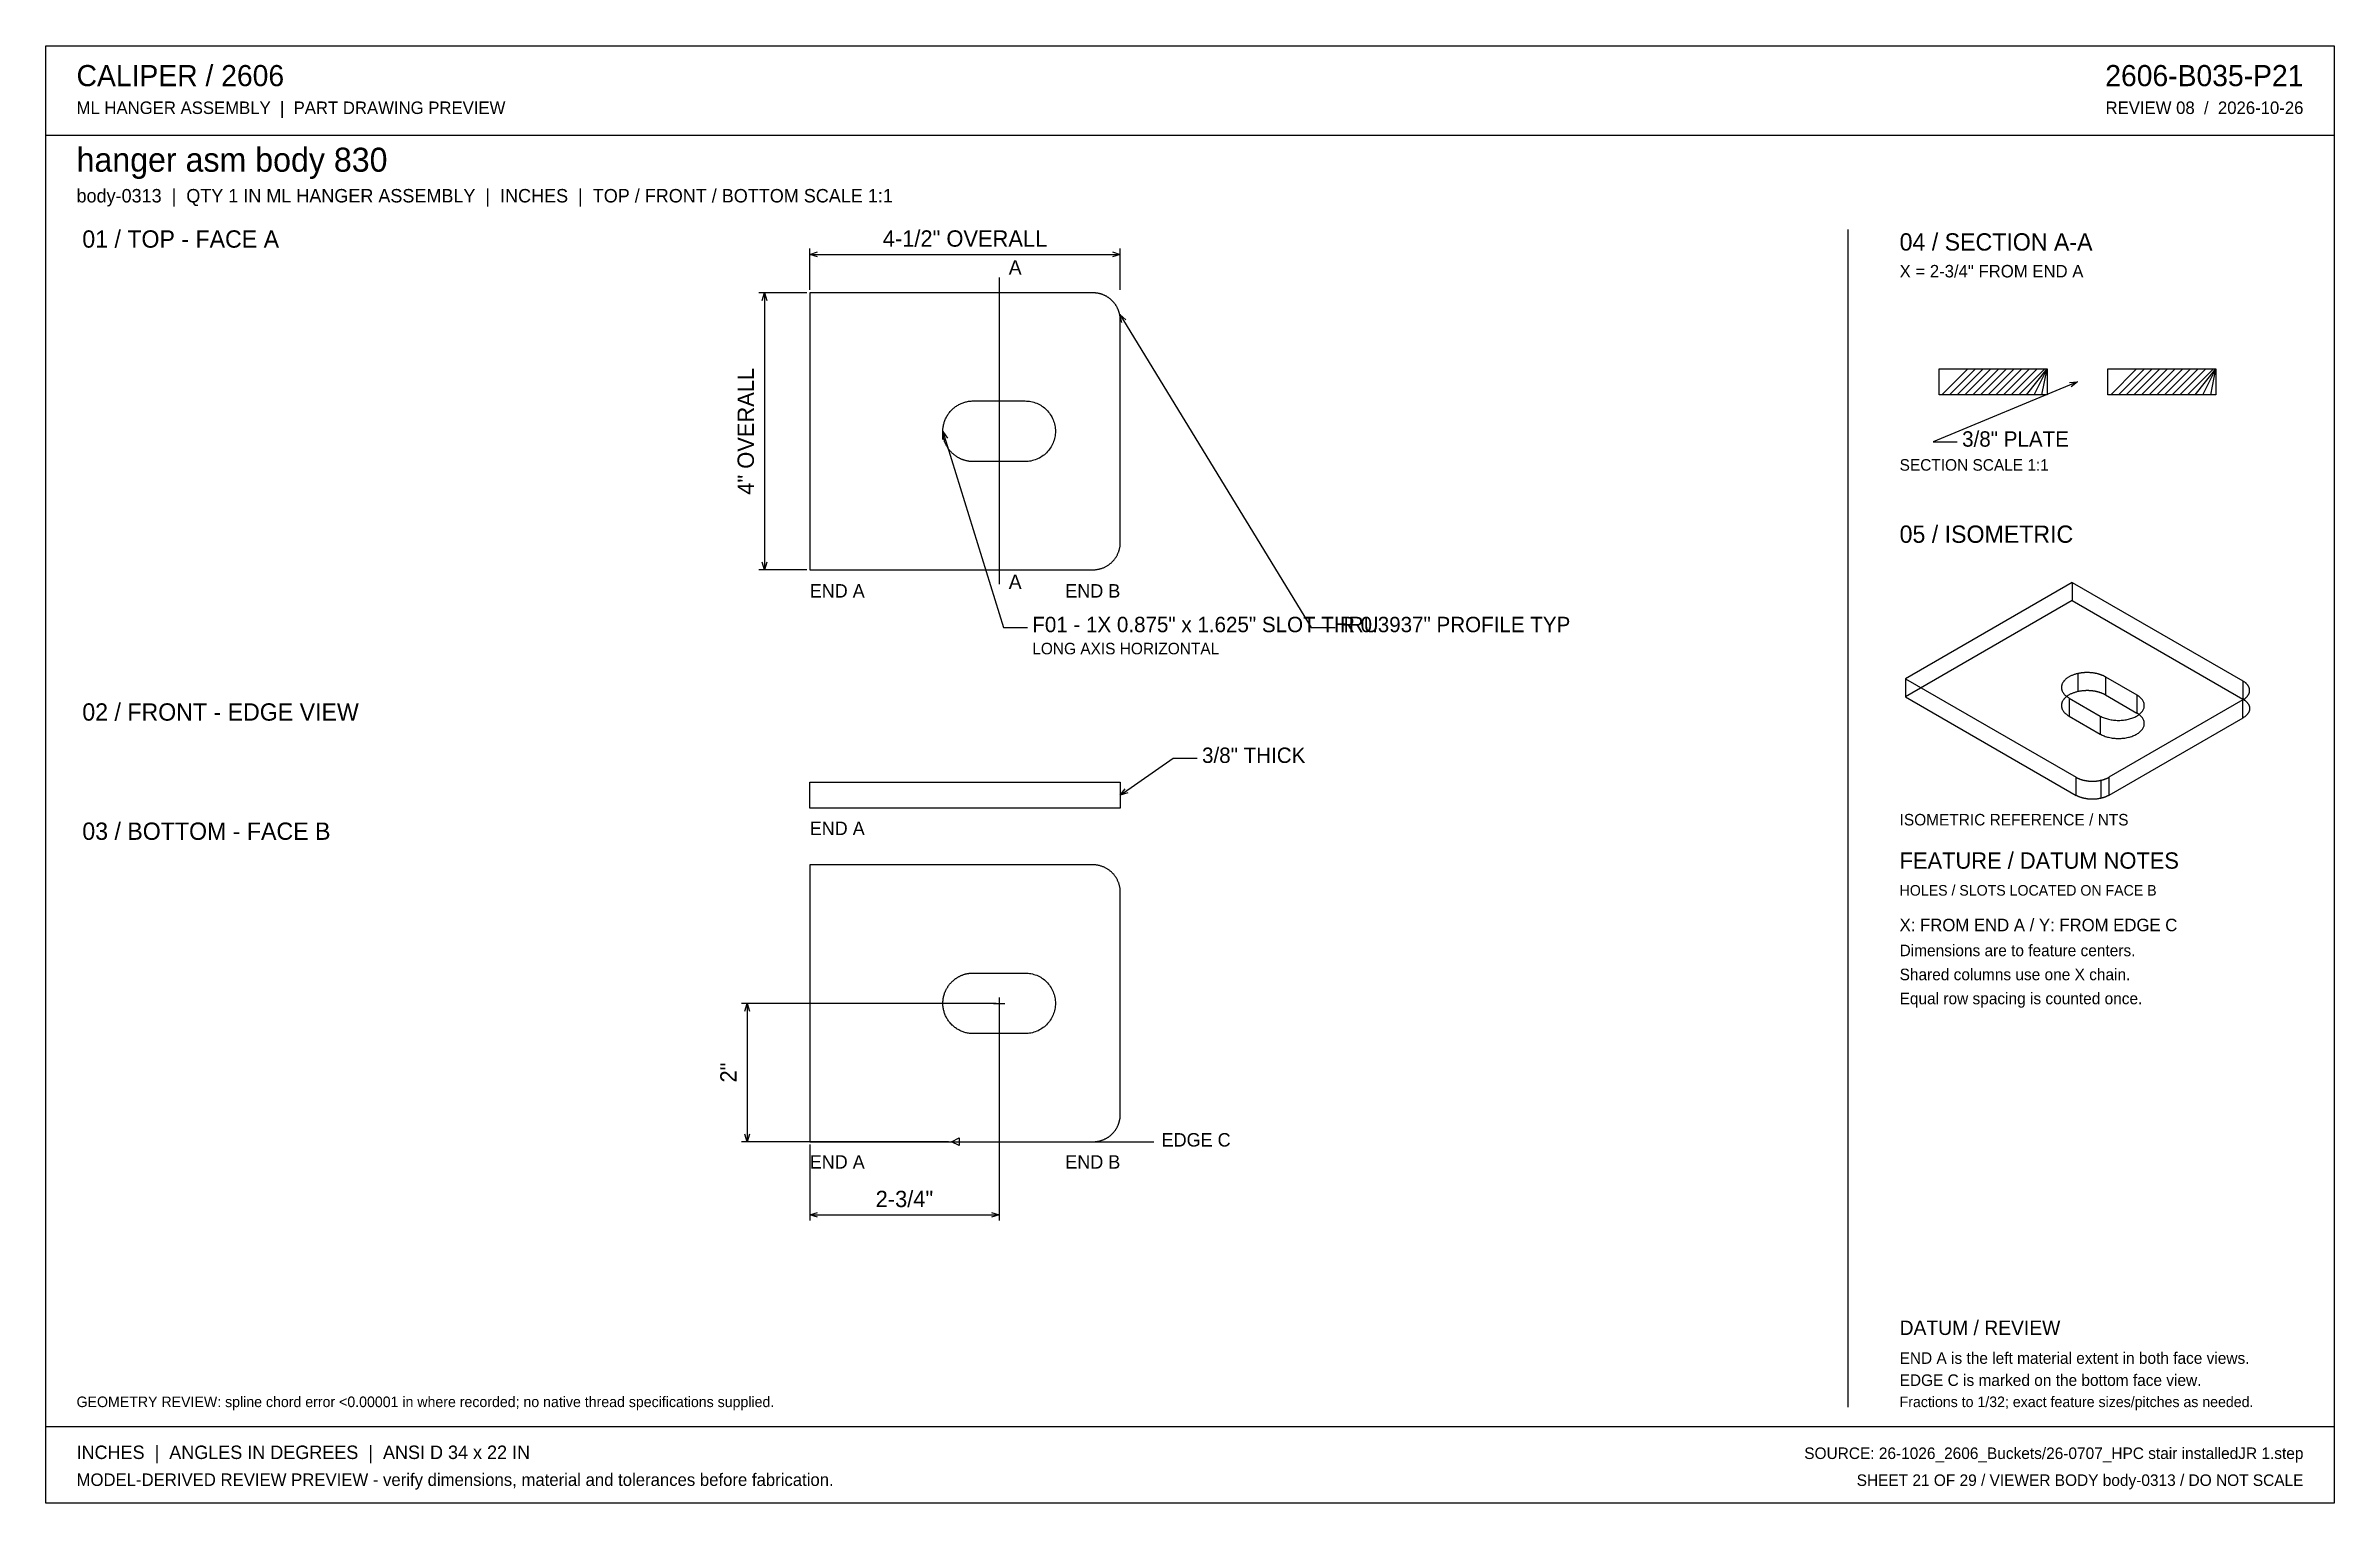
# Model space of a CAD drawing. Header units: inches. Extents: x 0.5 to 33.5, y 0.5 to 21.5.
import ezdxf
from ezdxf.enums import TextEntityAlignment as Align

# ---------------------------------------------------------------- set-up
doc = ezdxf.new("R2010")
doc.units = ezdxf.units.IN
doc.header["$MEASUREMENT"] = 0

msp = doc.modelspace()

# ---------------------------------------------------------------- texts
at = {"layer": 'ANNOTATION'}
for s, height, p in [('CALIPER / 2606', 0.30556, (0.917, 20.944)), ('ML HANGER ASSEMBLY  |  PART DRAWING PREVIEW', 0.18056, (0.917, 20.542)), ('hanger asm body 830', 0.34722, (0.917, 19.708)), ('body-0313  |  QTY 1 IN ML HANGER ASSEMBLY  |  INCHES  |  TOP / FRONT / BOTTOM SCALE 1:1', 0.19444, (0.917, 19.264)), ('01 / TOP - FACE A', 0.25, (1, 18.611)), ('04 / SECTION A-A', 0.25, (27.25, 18.569)), ('A', 0.208, (14.382, 18.222)), ('X = 2-3/4" FROM END A', 0.18056, (27.25, 18.181)), ('3/8" PLATE', 0.2222, (28.153, 15.736)), ('SECTION SCALE 1:1', 0.16667, (27.25, 15.389)), ('05 / ISOMETRIC', 0.25, (27.25, 14.347)), ('A', 0.208, (14.382, 13.681)), ('END A', 0.1944, (11.507, 13.556)), ('F01 - 1X 0.875" x 1.625" SLOT THRU', 0.22222, (14.722, 13.056)), ('R 0.3937" PROFILE TYP', 0.22222, (19.167, 13.056)), ('LONG AXIS HORIZONTAL', 0.16667, (14.722, 12.736)), ('02 / FRONT - EDGE VIEW', 0.25, (1, 11.778)), ('3/8" THICK', 0.2222, (17.174, 11.167)), ('03 / BOTTOM - FACE B', 0.25, (1, 10.056)), ('END A', 0.1944, (11.507, 10.125)), ('ISOMETRIC REFERENCE / NTS', 0.16667, (27.25, 10.264)), ('FEATURE / DATUM NOTES', 0.23611, (27.25, 9.639)), ('HOLES / SLOTS LOCATED ON FACE B', 0.15278, (27.25, 9.25)), ('X: FROM END A / Y: FROM EDGE C', 0.18056, (27.25, 8.736)), ('Dimensions are to feature centers.', 0.16667, (27.25, 8.375)), ('Shared columns use one X chain.', 0.16667, (27.25, 8.028)), ('Equal row spacing is counted once.', 0.16667, (27.25, 7.681)), ('EDGE C', 0.1944, (16.59, 5.625)), ('END A', 0.1944, (11.507, 5.306)), ('DATUM / REVIEW', 0.20833, (27.25, 2.903)), ('END A is the left material extent in both face views.', 0.16667, (27.25, 2.486)), ('EDGE C is marked on the bottom face view.', 0.16667, (27.25, 2.167)), ('GEOMETRY REVIEW: spline chord error <0.00001 in where recorded; no native thread specifications supplied.', 0.152778, (0.917, 1.861)), ('Fractions to 1/32; exact feature sizes/pitches as needed.', 0.15278, (27.25, 1.861)), ('INCHES  |  ANGLES IN DEGREES  |  ANSI D 34 x 22 IN', 0.19444, (0.917, 1.111)), ('MODEL-DERIVED REVIEW PREVIEW - verify dimensions, material and tolerances before fabrication.', 0.18056, (0.917, 0.722))]:
    msp.add_text(s, height=height, dxfattribs=at).set_placement(p)
for s, height, p in [('2606-B035-P21', 0.30556, (33.083, 20.944)), ('REVIEW 08  /  2026-10-26', 0.18056, (33.083, 20.542)), ('END B', 0.1944, (15.993, 13.556)), ('END B', 0.1944, (15.993, 5.306)), ('SOURCE: 26-1026_2606_Buckets/26-0707_HPC stair installedJR 1.step', 0.16667, (33.083, 1.111)), ('SHEET 21 OF 29 / VIEWER BODY body-0313 / DO NOT SCALE', 0.16667, (33.083, 0.722))]:
    msp.add_text(s, height=height, dxfattribs=at).set_placement(p, align=Align.RIGHT)
for s, height, p in [('4-1/2" OVERALL', 0.23611, (13.75, 18.625)), ('2-3/4"', 0.2361, (12.875, 4.75))]:
    msp.add_text(s, height=height, dxfattribs=at).set_placement(p, align=Align.CENTER)
for s, p in [('4" OVERALL', (10.701, 15.958)), ('2"', (10.451, 6.694))]:
    msp.add_text(s, height=0.2361, rotation=90, dxfattribs=at).set_placement(p, align=Align.CENTER)

# ---------------------------------------------------------------- linework, layer by layer
at = {"layer": 'ANNOTATION'}
for p, q in [((11.507, 18), (11.507, 18.597)), ((11.507, 18.514), (11.618, 18.549)), ((11.507, 18.514), (15.993, 18.514)), ((11.618, 18.479), (11.507, 18.514)), ((15.882, 18.549), (15.993, 18.514)), ((15.993, 18.514), (15.882, 18.479)), ((15.993, 18), (15.993, 18.597)), ((14.243, 18.181), (14.243, 13.75)), ((11.465, 17.958), (10.771, 17.958)), ((10.819, 17.847), (10.854, 17.958)), ((10.854, 17.958), (10.854, 13.958)), ((10.854, 17.958), (10.889, 17.847)), ((15.985, 17.644), (18.75, 13.125)), ((16.013, 17.531), (15.985, 17.644)), ((15.985, 17.644), (16.073, 17.567)), ((29.819, 16.674), (27.736, 15.806)), ((29.704, 16.663), (29.819, 16.674)), ((29.819, 16.674), (29.73, 16.599)), ((13.43, 15.84), (13.431, 15.957)), ((13.431, 15.957), (14.306, 13.125)), ((13.431, 15.957), (13.497, 15.861)), ((27.736, 15.806), (28.083, 15.806)), ((11.465, 13.958), (10.771, 13.958)), ((10.854, 13.958), (10.819, 14.069)), ((10.889, 14.069), (10.854, 13.958)), ((14.306, 13.125), (14.653, 13.125)), ((18.75, 13.125), (19.097, 13.125)), ((15.993, 10.701), (16.757, 11.236)), ((16.757, 11.236), (17.104, 11.236)), ((15.993, 10.701), (16.064, 10.794)), ((16.104, 10.737), (15.993, 10.701)), ((14.201, 7.694), (10.521, 7.694)), ((10.569, 7.583), (10.604, 7.694)), ((10.604, 7.694), (10.604, 5.694)), ((10.604, 7.694), (10.639, 7.583)), ((14.16, 7.694), (14.326, 7.694)), ((14.243, 7.778), (14.243, 7.611)), ((14.243, 7.653), (14.243, 4.556)), ((13.511, 5.694), (10.521, 5.694)), ((10.604, 5.694), (10.569, 5.806)), ((10.639, 5.806), (10.604, 5.694)), ((11.507, 5.653), (11.507, 4.556)), ((13.553, 5.694), (13.664, 5.75)), ((13.553, 5.694), (16.479, 5.694)), ((13.664, 5.639), (13.553, 5.694)), ((13.664, 5.75), (13.664, 5.639)), ((11.507, 4.639), (11.618, 4.674)), ((11.507, 4.639), (14.243, 4.639)), ((11.618, 4.604), (11.507, 4.639)), ((14.132, 4.674), (14.243, 4.639)), ((14.243, 4.639), (14.132, 4.604))]:
    msp.add_line(p, q, dxfattribs=at)
at = {"layer": 'OUTLINE'}
for p, q in [((0.472, 21.528), (33.528, 21.528)), ((0.472, 0.472), (0.472, 21.528)), ((33.528, 21.528), (33.528, 0.472)), ((0.472, 20.236), (33.528, 20.236)), ((26.5, 18.875), (26.5, 1.861)), ((15.599, 17.958), (11.507, 17.958)), ((11.507, 17.958), (11.507, 13.958)), ((15.607, 17.958), (15.599, 17.958)), ((15.614, 17.958), (15.607, 17.958)), ((15.621, 17.958), (15.614, 17.958)), ((15.628, 17.957), (15.621, 17.958)), ((15.635, 17.957), (15.628, 17.957)), ((15.642, 17.956), (15.635, 17.957)), ((15.649, 17.955), (15.642, 17.956)), ((15.657, 17.954), (15.649, 17.955)), ((15.664, 17.953), (15.657, 17.954)), ((15.671, 17.952), (15.664, 17.953)), ((15.678, 17.95), (15.671, 17.952)), ((15.685, 17.949), (15.678, 17.95)), ((15.692, 17.947), (15.685, 17.949)), ((15.699, 17.946), (15.692, 17.947)), ((15.706, 17.944), (15.699, 17.946)), ((15.712, 17.942), (15.706, 17.944)), ((15.719, 17.94), (15.712, 17.942)), ((15.726, 17.937), (15.719, 17.94)), ((15.733, 17.935), (15.726, 17.937)), ((15.74, 17.933), (15.733, 17.935)), ((15.746, 17.93), (15.74, 17.933)), ((15.753, 17.927), (15.746, 17.93)), ((15.759, 17.924), (15.753, 17.927)), ((15.766, 17.921), (15.759, 17.924)), ((15.772, 17.918), (15.766, 17.921)), ((15.779, 17.915), (15.772, 17.918)), ((15.785, 17.912), (15.779, 17.915)), ((15.792, 17.908), (15.785, 17.912)), ((15.798, 17.905), (15.792, 17.908)), ((15.804, 17.901), (15.798, 17.905)), ((15.81, 17.897), (15.804, 17.901)), ((15.816, 17.893), (15.81, 17.897)), ((15.822, 17.889), (15.816, 17.893)), ((15.828, 17.885), (15.822, 17.889)), ((15.834, 17.881), (15.828, 17.885)), ((15.839, 17.877), (15.834, 17.881)), ((15.845, 17.872), (15.839, 17.877)), ((15.851, 17.868), (15.845, 17.872)), ((15.856, 17.863), (15.851, 17.868)), ((15.861, 17.858), (15.856, 17.863)), ((15.867, 17.854), (15.861, 17.858)), ((15.872, 17.849), (15.867, 17.854)), ((15.877, 17.844), (15.872, 17.849)), ((15.882, 17.839), (15.877, 17.844)), ((15.887, 17.833), (15.882, 17.839)), ((15.892, 17.828), (15.887, 17.833)), ((15.897, 17.823), (15.892, 17.828)), ((15.901, 17.817), (15.897, 17.823)), ((15.906, 17.812), (15.901, 17.817)), ((15.91, 17.806), (15.906, 17.812)), ((15.915, 17.8), (15.91, 17.806)), ((15.919, 17.795), (15.915, 17.8)), ((15.923, 17.789), (15.919, 17.795)), ((15.927, 17.783), (15.923, 17.789)), ((15.931, 17.777), (15.927, 17.783)), ((15.935, 17.771), (15.931, 17.777)), ((15.938, 17.765), (15.935, 17.771)), ((15.942, 17.758), (15.938, 17.765)), ((15.946, 17.752), (15.942, 17.758)), ((15.949, 17.746), (15.946, 17.752)), ((15.952, 17.739), (15.949, 17.746)), ((15.955, 17.733), (15.952, 17.739)), ((15.958, 17.727), (15.955, 17.733)), ((15.961, 17.72), (15.958, 17.727)), ((15.962, 17.718), (15.961, 17.72)), ((15.963, 17.715), (15.962, 17.718)), ((15.964, 17.713), (15.963, 17.715)), ((15.965, 17.711), (15.964, 17.713)), ((15.966, 17.708), (15.965, 17.711)), ((15.967, 17.706), (15.966, 17.708)), ((15.968, 17.704), (15.967, 17.706)), ((15.969, 17.701), (15.968, 17.704)), ((15.969, 17.699), (15.969, 17.701)), ((15.97, 17.697), (15.969, 17.699)), ((15.971, 17.694), (15.97, 17.697)), ((15.972, 17.692), (15.971, 17.694)), ((15.973, 17.69), (15.972, 17.692)), ((15.973, 17.687), (15.973, 17.69)), ((15.974, 17.685), (15.973, 17.687)), ((15.975, 17.683), (15.974, 17.685)), ((15.976, 17.68), (15.975, 17.683)), ((15.976, 17.678), (15.976, 17.68)), ((15.977, 17.675), (15.976, 17.678)), ((15.978, 17.673), (15.977, 17.675)), ((15.979, 17.671), (15.978, 17.673)), ((15.979, 17.668), (15.979, 17.671)), ((15.98, 17.666), (15.979, 17.668)), ((15.981, 17.663), (15.98, 17.666)), ((15.981, 17.661), (15.981, 17.663)), ((15.982, 17.659), (15.981, 17.661)), ((15.982, 17.656), (15.982, 17.659)), ((15.983, 17.654), (15.982, 17.656)), ((15.983, 17.651), (15.983, 17.654)), ((15.984, 17.649), (15.983, 17.651)), ((15.985, 17.646), (15.984, 17.649)), ((15.985, 17.644), (15.985, 17.646)), ((15.986, 17.641), (15.985, 17.644)), ((15.986, 17.639), (15.986, 17.641)), ((15.986, 17.637), (15.986, 17.639)), ((15.987, 17.634), (15.986, 17.637)), ((15.987, 17.632), (15.987, 17.634)), ((15.988, 17.629), (15.987, 17.632)), ((15.988, 17.627), (15.988, 17.629)), ((15.989, 17.624), (15.988, 17.627)), ((15.989, 17.622), (15.989, 17.624)), ((15.989, 17.619), (15.989, 17.622)), ((15.99, 17.617), (15.989, 17.619)), ((15.99, 17.614), (15.99, 17.617)), ((15.99, 17.612), (15.99, 17.614)), ((15.991, 17.609), (15.99, 17.612)), ((15.991, 17.607), (15.991, 17.609)), ((15.991, 17.604), (15.991, 17.607)), ((15.991, 17.602), (15.991, 17.604)), ((15.992, 17.6), (15.991, 17.602)), ((15.992, 17.597), (15.992, 17.6)), ((15.992, 17.595), (15.992, 17.597)), ((15.992, 17.592), (15.992, 17.595)), ((15.992, 17.59), (15.992, 17.592)), ((15.992, 17.587), (15.992, 17.59)), ((15.993, 17.585), (15.992, 17.587)), ((15.993, 17.582), (15.993, 17.585)), ((15.993, 17.58), (15.993, 17.582)), ((15.993, 17.577), (15.993, 17.58)), ((15.993, 17.575), (15.993, 17.577)), ((15.993, 17.572), (15.993, 17.575)), ((15.993, 17.57), (15.993, 17.572)), ((15.993, 17.567), (15.993, 17.57)), ((15.993, 17.565), (15.993, 17.567)), ((15.993, 14.352), (15.993, 17.565)), ((27.819, 16.861), (29.382, 16.861)), ((27.819, 16.486), (27.819, 16.861)), ((27.861, 16.486), (28.236, 16.861)), ((27.972, 16.486), (28.347, 16.861)), ((28.083, 16.486), (28.458, 16.861)), ((28.194, 16.486), (28.569, 16.861)), ((28.306, 16.486), (28.681, 16.861)), ((28.417, 16.486), (28.792, 16.861)), ((28.528, 16.486), (28.903, 16.861)), ((28.639, 16.486), (29.014, 16.861)), ((28.75, 16.486), (29.125, 16.861)), ((28.861, 16.486), (29.236, 16.861)), ((28.972, 16.486), (29.347, 16.861)), ((29.083, 16.486), (29.382, 16.861)), ((29.194, 16.486), (29.382, 16.861)), ((29.306, 16.486), (29.382, 16.861)), ((29.382, 16.861), (29.382, 16.486)), ((30.257, 16.861), (31.819, 16.861)), ((30.257, 16.486), (30.257, 16.861)), ((30.299, 16.486), (30.674, 16.861)), ((30.41, 16.486), (30.785, 16.861)), ((30.521, 16.486), (30.896, 16.861)), ((30.632, 16.486), (31.007, 16.861)), ((30.743, 16.486), (31.118, 16.861)), ((30.854, 16.486), (31.229, 16.861)), ((30.965, 16.486), (31.34, 16.861)), ((31.076, 16.486), (31.451, 16.861)), ((31.188, 16.486), (31.563, 16.861)), ((31.299, 16.486), (31.674, 16.861)), ((31.41, 16.486), (31.785, 16.861)), ((31.521, 16.486), (31.819, 16.861)), ((31.632, 16.486), (31.819, 16.861)), ((31.743, 16.486), (31.819, 16.861)), ((31.819, 16.861), (31.819, 16.486)), ((13.496, 16.188), (13.503, 16.199)), ((13.503, 16.199), (13.51, 16.21)), ((13.51, 16.21), (13.518, 16.221)), ((13.518, 16.221), (13.527, 16.232)), ((13.527, 16.232), (13.535, 16.242)), ((13.535, 16.242), (13.544, 16.252)), ((13.544, 16.252), (13.553, 16.262)), ((13.553, 16.262), (13.563, 16.272)), ((13.563, 16.272), (13.573, 16.281)), ((13.573, 16.281), (13.583, 16.29)), ((13.583, 16.29), (13.593, 16.299)), ((13.593, 16.299), (13.604, 16.307)), ((13.604, 16.307), (13.615, 16.315)), ((13.615, 16.315), (13.626, 16.323)), ((13.626, 16.323), (13.637, 16.33)), ((13.637, 16.33), (13.649, 16.337)), ((13.649, 16.337), (13.661, 16.344)), ((13.661, 16.344), (13.673, 16.35)), ((13.673, 16.35), (13.685, 16.356)), ((13.685, 16.356), (13.697, 16.361)), ((13.697, 16.361), (13.71, 16.366)), ((13.71, 16.366), (13.722, 16.371)), ((13.722, 16.371), (13.735, 16.375)), ((13.735, 16.375), (13.748, 16.379)), ((13.748, 16.379), (13.761, 16.383)), ((13.761, 16.383), (13.774, 16.386)), ((13.774, 16.386), (13.787, 16.388)), ((13.787, 16.388), (13.801, 16.391)), ((13.801, 16.391), (13.814, 16.392)), ((13.814, 16.392), (13.828, 16.394)), ((13.828, 16.394), (13.841, 16.395)), ((13.841, 16.395), (13.855, 16.396)), ((13.855, 16.396), (13.868, 16.396)), ((13.868, 16.396), (14.618, 16.396)), ((14.618, 16.396), (14.64, 16.395)), ((14.64, 16.395), (14.661, 16.394)), ((14.661, 16.394), (14.682, 16.391)), ((14.682, 16.391), (14.703, 16.387)), ((14.703, 16.387), (14.724, 16.383)), ((14.724, 16.383), (14.745, 16.377)), ((14.745, 16.377), (14.765, 16.37)), ((14.765, 16.37), (14.786, 16.363)), ((14.786, 16.363), (14.805, 16.354)), ((14.805, 16.354), (14.824, 16.344)), ((14.824, 16.344), (14.843, 16.334)), ((14.843, 16.334), (14.861, 16.322)), ((14.861, 16.322), (14.879, 16.31)), ((14.879, 16.31), (14.896, 16.297)), ((14.896, 16.297), (14.912, 16.282)), ((14.912, 16.282), (14.927, 16.268)), ((14.927, 16.268), (14.942, 16.252)), ((14.942, 16.252), (14.956, 16.236)), ((14.956, 16.236), (14.969, 16.219)), ((14.969, 16.219), (14.982, 16.201)), ((14.982, 16.201), (14.993, 16.183)), ((29.382, 16.486), (27.819, 16.486)), ((31.819, 16.486), (30.257, 16.486)), ((13.431, 15.984), (13.432, 15.997)), ((13.431, 15.97), (13.431, 15.984)), ((13.431, 15.957), (13.431, 15.97)), ((13.431, 15.943), (13.431, 15.957)), ((13.432, 15.93), (13.431, 15.943)), ((13.432, 15.997), (13.434, 16.01)), ((13.433, 15.916), (13.432, 15.93)), ((13.434, 15.903), (13.433, 15.916)), ((13.434, 16.01), (13.436, 16.024)), ((13.436, 15.889), (13.434, 15.903)), ((13.436, 16.024), (13.438, 16.037)), ((13.438, 15.876), (13.436, 15.889)), ((13.438, 16.037), (13.44, 16.05)), ((13.441, 15.863), (13.438, 15.876)), ((13.44, 16.05), (13.443, 16.064)), ((13.443, 16.064), (13.447, 16.077)), ((13.447, 16.077), (13.451, 16.09)), ((13.451, 16.09), (13.455, 16.102)), ((13.455, 16.102), (13.46, 16.115)), ((13.46, 16.115), (13.465, 16.128)), ((13.465, 16.128), (13.47, 16.14)), ((13.47, 16.14), (13.476, 16.152)), ((13.476, 16.152), (13.482, 16.164)), ((13.482, 16.164), (13.489, 16.176)), ((13.489, 16.176), (13.496, 16.188)), ((14.993, 16.183), (15.004, 16.165)), ((15.004, 16.165), (15.014, 16.145)), ((15.014, 16.145), (15.022, 16.126)), ((15.022, 16.126), (15.03, 16.106)), ((15.03, 16.106), (15.037, 16.085)), ((15.037, 16.085), (15.042, 16.065)), ((15.042, 16.065), (15.047, 16.044)), ((15.047, 15.873), (15.042, 15.852)), ((15.047, 16.044), (15.051, 16.023)), ((15.051, 15.894), (15.047, 15.873)), ((15.051, 16.023), (15.053, 16.001)), ((15.053, 15.915), (15.051, 15.894)), ((15.053, 16.001), (15.055, 15.98)), ((15.055, 15.937), (15.053, 15.915)), ((15.055, 15.98), (15.056, 15.958)), ((15.056, 15.958), (15.055, 15.937)), ((13.444, 15.85), (13.441, 15.863)), ((13.448, 15.837), (13.444, 15.85)), ((13.452, 15.824), (13.448, 15.837)), ((13.456, 15.811), (13.452, 15.824)), ((13.461, 15.798), (13.456, 15.811)), ((13.466, 15.786), (13.461, 15.798)), ((13.469, 15.778), (13.466, 15.786)), ((13.473, 15.771), (13.469, 15.778)), ((13.476, 15.764), (13.473, 15.771)), ((13.48, 15.757), (13.476, 15.764)), ((13.483, 15.75), (13.48, 15.757)), ((13.487, 15.743), (13.483, 15.75)), ((13.491, 15.736), (13.487, 15.743)), ((13.495, 15.729), (13.491, 15.736)), ((13.5, 15.722), (13.495, 15.729)), ((13.504, 15.716), (13.5, 15.722)), ((13.508, 15.709), (13.504, 15.716)), ((13.513, 15.703), (13.508, 15.709)), ((13.518, 15.696), (13.513, 15.703)), ((13.523, 15.69), (13.518, 15.696)), ((13.528, 15.684), (13.523, 15.69)), ((13.533, 15.678), (13.528, 15.684)), ((13.538, 15.671), (13.533, 15.678)), ((13.543, 15.666), (13.538, 15.671)), ((13.548, 15.66), (13.543, 15.666)), ((13.554, 15.654), (13.548, 15.66)), ((13.56, 15.648), (13.554, 15.654)), ((13.565, 15.643), (13.56, 15.648)), ((13.571, 15.637), (13.565, 15.643)), ((13.577, 15.632), (13.571, 15.637)), ((13.583, 15.627), (13.577, 15.632)), ((13.589, 15.621), (13.583, 15.627)), ((13.595, 15.616), (13.589, 15.621)), ((13.601, 15.611), (13.595, 15.616)), ((13.608, 15.607), (13.601, 15.611)), ((13.614, 15.602), (13.608, 15.607)), ((13.621, 15.597), (13.614, 15.602)), ((13.627, 15.593), (13.621, 15.597)), ((13.634, 15.589), (13.627, 15.593)), ((13.641, 15.584), (13.634, 15.589)), ((13.648, 15.58), (13.641, 15.584)), ((13.655, 15.576), (13.648, 15.58)), ((13.662, 15.573), (13.655, 15.576)), ((13.669, 15.569), (13.662, 15.573)), ((13.676, 15.565), (13.669, 15.569)), ((13.683, 15.562), (13.676, 15.565)), ((13.69, 15.559), (13.683, 15.562)), ((13.697, 15.555), (13.69, 15.559)), ((13.705, 15.552), (13.697, 15.555)), ((13.712, 15.55), (13.705, 15.552)), ((13.72, 15.547), (13.712, 15.55)), ((13.727, 15.544), (13.72, 15.547)), ((13.735, 15.542), (13.727, 15.544)), ((13.742, 15.539), (13.735, 15.542)), ((13.75, 15.537), (13.742, 15.539)), ((13.758, 15.535), (13.75, 15.537)), ((14.745, 15.54), (14.724, 15.534)), ((14.765, 15.546), (14.745, 15.54)), ((14.786, 15.554), (14.765, 15.546)), ((14.805, 15.563), (14.786, 15.554)), ((14.824, 15.572), (14.805, 15.563)), ((14.843, 15.583), (14.824, 15.572)), ((14.861, 15.595), (14.843, 15.583)), ((14.879, 15.607), (14.861, 15.595)), ((14.896, 15.62), (14.879, 15.607)), ((14.912, 15.634), (14.896, 15.62)), ((14.927, 15.649), (14.912, 15.634)), ((14.942, 15.665), (14.927, 15.649)), ((14.956, 15.681), (14.942, 15.665)), ((14.969, 15.698), (14.956, 15.681)), ((14.982, 15.715), (14.969, 15.698)), ((14.993, 15.733), (14.982, 15.715)), ((15.004, 15.752), (14.993, 15.733)), ((15.014, 15.771), (15.004, 15.752)), ((15.022, 15.791), (15.014, 15.771)), ((15.03, 15.811), (15.022, 15.791)), ((15.037, 15.831), (15.03, 15.811)), ((15.042, 15.852), (15.037, 15.831)), ((13.765, 15.533), (13.758, 15.535)), ((13.773, 15.531), (13.765, 15.533)), ((13.781, 15.53), (13.773, 15.531)), ((13.789, 15.528), (13.781, 15.53)), ((13.797, 15.527), (13.789, 15.528)), ((13.805, 15.525), (13.797, 15.527)), ((13.812, 15.524), (13.805, 15.525)), ((13.82, 15.523), (13.812, 15.524)), ((13.828, 15.523), (13.82, 15.523)), ((13.836, 15.522), (13.828, 15.523)), ((13.844, 15.521), (13.836, 15.522)), ((13.852, 15.521), (13.844, 15.521)), ((13.86, 15.521), (13.852, 15.521)), ((13.868, 15.521), (13.86, 15.521)), ((14.618, 15.521), (13.868, 15.521)), ((14.64, 15.521), (14.618, 15.521)), ((14.661, 15.523), (14.64, 15.521)), ((14.682, 15.526), (14.661, 15.523)), ((14.703, 15.529), (14.682, 15.526)), ((14.724, 15.534), (14.703, 15.529)), ((15.967, 14.21), (15.97, 14.219)), ((15.97, 14.219), (15.973, 14.229)), ((15.973, 14.229), (15.976, 14.238)), ((15.976, 14.238), (15.979, 14.247)), ((15.979, 14.247), (15.981, 14.256)), ((15.981, 14.256), (15.984, 14.266)), ((15.984, 14.266), (15.986, 14.275)), ((15.986, 14.275), (15.987, 14.285)), ((15.987, 14.285), (15.989, 14.294)), ((15.989, 14.294), (15.99, 14.304)), ((15.99, 14.304), (15.991, 14.313)), ((15.991, 14.313), (15.992, 14.323)), ((15.992, 14.323), (15.993, 14.333)), ((15.993, 14.342), (15.993, 14.352)), ((15.993, 14.333), (15.993, 14.342)), ((11.507, 13.958), (15.599, 13.958)), ((15.599, 13.958), (15.609, 13.958)), ((15.609, 13.958), (15.619, 13.959)), ((15.619, 13.959), (15.628, 13.959)), ((15.628, 13.959), (15.638, 13.96)), ((15.638, 13.96), (15.648, 13.961)), ((15.648, 13.961), (15.657, 13.963)), ((15.657, 13.963), (15.667, 13.964)), ((15.667, 13.964), (15.676, 13.966)), ((15.676, 13.966), (15.686, 13.968)), ((15.686, 13.968), (15.695, 13.97)), ((15.695, 13.97), (15.704, 13.973)), ((15.704, 13.973), (15.714, 13.975)), ((15.714, 13.975), (15.723, 13.978)), ((15.723, 13.978), (15.732, 13.981)), ((15.732, 13.981), (15.741, 13.985)), ((15.741, 13.985), (15.75, 13.988)), ((15.75, 13.988), (15.759, 13.992)), ((15.759, 13.992), (15.768, 13.996)), ((15.768, 13.996), (15.776, 14)), ((15.776, 14), (15.785, 14.005)), ((15.785, 14.005), (15.793, 14.009)), ((15.793, 14.009), (15.802, 14.014)), ((15.802, 14.014), (15.81, 14.019)), ((15.81, 14.019), (15.818, 14.025)), ((15.818, 14.025), (15.826, 14.03)), ((15.826, 14.03), (15.834, 14.036)), ((15.834, 14.036), (15.842, 14.042)), ((15.842, 14.042), (15.849, 14.048)), ((15.849, 14.048), (15.857, 14.054)), ((15.857, 14.054), (15.864, 14.06)), ((15.864, 14.06), (15.871, 14.067)), ((15.871, 14.067), (15.878, 14.074)), ((15.878, 14.074), (15.885, 14.081)), ((15.885, 14.081), (15.891, 14.088)), ((15.891, 14.088), (15.898, 14.095)), ((15.898, 14.095), (15.904, 14.102)), ((15.904, 14.102), (15.91, 14.11)), ((15.91, 14.11), (15.916, 14.118)), ((15.916, 14.118), (15.921, 14.125)), ((15.921, 14.125), (15.927, 14.133)), ((15.927, 14.133), (15.932, 14.141)), ((15.932, 14.141), (15.937, 14.15)), ((15.937, 14.15), (15.942, 14.158)), ((15.942, 14.158), (15.947, 14.166)), ((15.947, 14.166), (15.951, 14.175)), ((15.951, 14.175), (15.955, 14.184)), ((15.955, 14.184), (15.959, 14.192)), ((15.959, 14.192), (15.963, 14.201)), ((15.963, 14.201), (15.967, 14.21)), ((29.742, 13.774), (27.333, 12.383)), ((29.742, 13.774), (29.742, 13.513)), ((29.742, 13.774), (32.207, 12.351)), ((29.742, 13.513), (27.333, 12.122)), ((29.742, 13.513), (32.207, 12.09)), ((27.333, 12.383), (29.798, 10.96)), ((27.333, 12.383), (27.333, 12.122)), ((29.588, 12.268), (29.587, 12.261)), ((29.587, 12.261), (29.587, 12.255)), ((29.587, 12.255), (29.588, 12.248)), ((29.589, 12.275), (29.588, 12.268)), ((29.588, 12.248), (29.588, 12.241)), ((29.588, 12.241), (29.589, 12.235)), ((29.59, 12.281), (29.589, 12.275)), ((29.589, 12.235), (29.591, 12.228)), ((29.591, 12.288), (29.59, 12.281)), ((29.593, 12.294), (29.591, 12.288)), ((29.595, 12.301), (29.593, 12.294)), ((29.597, 12.307), (29.595, 12.301)), ((29.6, 12.314), (29.597, 12.307)), ((29.604, 12.32), (29.6, 12.314)), ((29.607, 12.327), (29.604, 12.32)), ((29.611, 12.333), (29.607, 12.327)), ((29.615, 12.339), (29.611, 12.333)), ((29.62, 12.345), (29.615, 12.339)), ((29.624, 12.351), (29.62, 12.345)), ((29.63, 12.357), (29.624, 12.351)), ((29.635, 12.363), (29.63, 12.357)), ((29.641, 12.369), (29.635, 12.363)), ((29.647, 12.374), (29.641, 12.369)), ((29.653, 12.38), (29.647, 12.374)), ((29.66, 12.385), (29.653, 12.38)), ((29.667, 12.391), (29.66, 12.385)), ((29.674, 12.396), (29.667, 12.391)), ((29.682, 12.401), (29.674, 12.396)), ((29.69, 12.406), (29.682, 12.401)), ((29.698, 12.41), (29.69, 12.406)), ((29.706, 12.415), (29.698, 12.41)), ((29.714, 12.419), (29.706, 12.415)), ((29.723, 12.424), (29.714, 12.419)), ((29.732, 12.428), (29.723, 12.424)), ((29.741, 12.432), (29.732, 12.428)), ((29.751, 12.436), (29.741, 12.432)), ((29.76, 12.439), (29.751, 12.436)), ((29.77, 12.443), (29.76, 12.439)), ((29.78, 12.446), (29.77, 12.443)), ((29.79, 12.449), (29.78, 12.446)), ((29.801, 12.452), (29.79, 12.449)), ((29.811, 12.455), (29.801, 12.452)), ((29.822, 12.457), (29.811, 12.455)), ((29.828, 12.459), (29.822, 12.457)), ((29.822, 12.457), (29.822, 12.197)), ((29.835, 12.46), (29.828, 12.459)), ((29.841, 12.461), (29.835, 12.46)), ((29.847, 12.463), (29.841, 12.461)), ((29.854, 12.464), (29.847, 12.463)), ((29.86, 12.465), (29.854, 12.464)), ((29.867, 12.466), (29.86, 12.465)), ((29.874, 12.467), (29.867, 12.466)), ((29.88, 12.468), (29.874, 12.467)), ((29.887, 12.469), (29.88, 12.468)), ((29.893, 12.469), (29.887, 12.469)), ((29.9, 12.47), (29.893, 12.469)), ((29.907, 12.471), (29.9, 12.47)), ((29.914, 12.471), (29.907, 12.471)), ((29.92, 12.472), (29.914, 12.471)), ((29.927, 12.472), (29.92, 12.472)), ((29.934, 12.472), (29.927, 12.472)), ((29.941, 12.472), (29.934, 12.472)), ((29.947, 12.473), (29.941, 12.472)), ((29.954, 12.473), (29.947, 12.473)), ((29.961, 12.473), (29.954, 12.473)), ((29.968, 12.473), (29.961, 12.473)), ((29.975, 12.473), (29.968, 12.473)), ((29.981, 12.472), (29.975, 12.473)), ((29.988, 12.472), (29.981, 12.472)), ((29.995, 12.472), (29.988, 12.472)), ((30.002, 12.471), (29.995, 12.472)), ((30.008, 12.471), (30.002, 12.471)), ((30.015, 12.47), (30.008, 12.471)), ((30.022, 12.47), (30.015, 12.47)), ((30.028, 12.469), (30.022, 12.47)), ((30.035, 12.468), (30.028, 12.469)), ((30.042, 12.467), (30.035, 12.468)), ((30.048, 12.467), (30.042, 12.467)), ((30.055, 12.466), (30.048, 12.467)), ((30.061, 12.465), (30.055, 12.466)), ((30.068, 12.464), (30.061, 12.465)), ((30.074, 12.462), (30.068, 12.464)), ((30.081, 12.461), (30.074, 12.462)), ((30.087, 12.46), (30.081, 12.461)), ((30.094, 12.458), (30.087, 12.46)), ((30.1, 12.457), (30.094, 12.458)), ((30.106, 12.455), (30.1, 12.457)), ((30.112, 12.454), (30.106, 12.455)), ((30.119, 12.452), (30.112, 12.454)), ((30.125, 12.451), (30.119, 12.452)), ((30.131, 12.449), (30.125, 12.451)), ((30.137, 12.447), (30.131, 12.449)), ((30.143, 12.445), (30.137, 12.447)), ((30.149, 12.443), (30.143, 12.445)), ((30.154, 12.441), (30.149, 12.443)), ((30.16, 12.439), (30.154, 12.441)), ((30.166, 12.437), (30.16, 12.439)), ((30.171, 12.435), (30.166, 12.437)), ((30.177, 12.432), (30.171, 12.435)), ((30.182, 12.43), (30.177, 12.432)), ((30.188, 12.428), (30.182, 12.43)), ((30.193, 12.425), (30.188, 12.428)), ((30.198, 12.423), (30.193, 12.425)), ((30.204, 12.42), (30.198, 12.423)), ((30.209, 12.418), (30.204, 12.42)), ((30.214, 12.415), (30.209, 12.418)), ((30.219, 12.412), (30.214, 12.415)), ((30.224, 12.41), (30.219, 12.412)), ((30.224, 12.41), (30.675, 12.149)), ((30.224, 12.41), (30.224, 12.149)), ((32.207, 12.351), (32.207, 12.09)), ((32.213, 12.348), (32.207, 12.351)), ((32.219, 12.344), (32.213, 12.348)), ((32.224, 12.341), (32.219, 12.344)), ((32.229, 12.337), (32.224, 12.341)), ((32.235, 12.333), (32.229, 12.337)), ((32.24, 12.329), (32.235, 12.333)), ((32.244, 12.326), (32.24, 12.329)), ((32.249, 12.322), (32.244, 12.326)), ((32.254, 12.318), (32.249, 12.322)), ((32.258, 12.314), (32.254, 12.318)), ((32.262, 12.31), (32.258, 12.314)), ((32.266, 12.305), (32.262, 12.31)), ((32.27, 12.301), (32.266, 12.305)), ((32.273, 12.297), (32.27, 12.301)), ((32.277, 12.293), (32.273, 12.297)), ((32.28, 12.288), (32.277, 12.293)), ((32.283, 12.284), (32.28, 12.288)), ((32.286, 12.279), (32.283, 12.284)), ((32.289, 12.275), (32.286, 12.279)), ((32.291, 12.27), (32.289, 12.275)), ((32.293, 12.266), (32.291, 12.27)), ((32.296, 12.261), (32.293, 12.266)), ((32.297, 12.257), (32.296, 12.261)), ((32.299, 12.252), (32.297, 12.257)), ((32.301, 12.247), (32.299, 12.252)), ((32.302, 12.243), (32.301, 12.247)), ((32.303, 12.238), (32.302, 12.243)), ((32.304, 12.233), (32.303, 12.238)), ((32.305, 12.228), (32.304, 12.233)), ((27.333, 12.122), (29.798, 10.699)), ((29.588, 12.007), (29.587, 12.001)), ((29.587, 12.001), (29.587, 11.994)), ((29.587, 11.994), (29.588, 11.987)), ((29.589, 12.014), (29.588, 12.007)), ((29.588, 11.987), (29.588, 11.981)), ((29.588, 11.981), (29.589, 11.974)), ((29.59, 12.02), (29.589, 12.014)), ((29.589, 11.974), (29.591, 11.967)), ((29.591, 12.027), (29.59, 12.02)), ((29.591, 12.228), (29.593, 12.222)), ((29.593, 12.034), (29.591, 12.027)), ((29.591, 11.967), (29.593, 11.961)), ((29.593, 12.222), (29.595, 12.215)), ((29.595, 12.04), (29.593, 12.034)), ((29.593, 11.961), (29.595, 11.954)), ((29.595, 12.215), (29.597, 12.209)), ((29.597, 12.047), (29.595, 12.04)), ((29.595, 11.954), (29.597, 11.948)), ((29.597, 12.209), (29.6, 12.202)), ((29.6, 12.053), (29.597, 12.047)), ((29.597, 11.948), (29.6, 11.941)), ((29.6, 12.202), (29.603, 12.196)), ((29.604, 12.059), (29.6, 12.053)), ((29.6, 11.941), (29.603, 11.935)), ((29.603, 12.196), (29.607, 12.189)), ((29.603, 11.935), (29.607, 11.929)), ((29.607, 12.066), (29.604, 12.059)), ((29.607, 12.189), (29.61, 12.183)), ((29.611, 12.072), (29.607, 12.066)), ((29.607, 11.929), (29.61, 11.922)), ((29.61, 12.183), (29.615, 12.177)), ((29.61, 11.922), (29.615, 11.916)), ((29.615, 12.078), (29.611, 12.072)), ((29.615, 12.177), (29.619, 12.171)), ((29.62, 12.084), (29.615, 12.078)), ((29.615, 11.916), (29.619, 11.91)), ((29.619, 12.171), (29.624, 12.165)), ((29.619, 11.91), (29.624, 11.904)), ((29.624, 12.09), (29.62, 12.084)), ((29.624, 12.165), (29.629, 12.159)), ((29.63, 12.096), (29.624, 12.09)), ((29.624, 11.904), (29.629, 11.898)), ((29.629, 12.159), (29.634, 12.153)), ((29.635, 12.102), (29.63, 12.096)), ((29.634, 12.153), (29.64, 12.147)), ((29.641, 12.108), (29.635, 12.102)), ((29.64, 12.147), (29.646, 12.142)), ((29.647, 12.113), (29.641, 12.108)), ((29.646, 12.142), (29.652, 12.136)), ((29.653, 12.119), (29.647, 12.113)), ((29.652, 12.136), (29.659, 12.131)), ((29.66, 12.124), (29.653, 12.119)), ((29.659, 12.131), (29.666, 12.125)), ((29.667, 12.13), (29.66, 12.124)), ((29.666, 12.125), (29.673, 12.12)), ((29.674, 12.135), (29.667, 12.13)), ((29.673, 12.12), (29.681, 12.115)), ((29.682, 12.14), (29.674, 12.135)), ((29.681, 12.115), (29.689, 12.11)), ((29.69, 12.145), (29.682, 12.14)), ((29.689, 12.11), (29.697, 12.105)), ((29.698, 12.15), (29.69, 12.145)), ((29.697, 12.105), (29.697, 11.845)), ((29.697, 12.105), (30.148, 11.845)), ((29.706, 12.154), (29.698, 12.15)), ((29.714, 12.159), (29.706, 12.154)), ((29.723, 12.163), (29.714, 12.159)), ((29.732, 12.167), (29.723, 12.163)), ((29.741, 12.171), (29.732, 12.167)), ((29.751, 12.175), (29.741, 12.171)), ((29.76, 12.178), (29.751, 12.175)), ((29.77, 12.182), (29.76, 12.178)), ((29.78, 12.185), (29.77, 12.182)), ((29.79, 12.188), (29.78, 12.185)), ((29.801, 12.191), (29.79, 12.188)), ((29.811, 12.194), (29.801, 12.191)), ((29.822, 12.197), (29.811, 12.194)), ((29.828, 12.198), (29.822, 12.197)), ((29.835, 12.199), (29.828, 12.198)), ((29.841, 12.201), (29.835, 12.199)), ((29.847, 12.202), (29.841, 12.201)), ((29.854, 12.203), (29.847, 12.202)), ((29.86, 12.204), (29.854, 12.203)), ((29.867, 12.205), (29.86, 12.204)), ((29.874, 12.206), (29.867, 12.205)), ((29.88, 12.207), (29.874, 12.206)), ((29.887, 12.208), (29.88, 12.207)), ((29.893, 12.208), (29.887, 12.208)), ((29.9, 12.209), (29.893, 12.208)), ((29.907, 12.21), (29.9, 12.209)), ((29.914, 12.21), (29.907, 12.21)), ((29.92, 12.211), (29.914, 12.21)), ((29.927, 12.211), (29.92, 12.211)), ((29.934, 12.211), (29.927, 12.211)), ((29.941, 12.212), (29.934, 12.211)), ((29.947, 12.212), (29.941, 12.212)), ((29.954, 12.212), (29.947, 12.212)), ((29.961, 12.212), (29.954, 12.212)), ((29.968, 12.212), (29.961, 12.212)), ((29.975, 12.212), (29.968, 12.212)), ((29.981, 12.212), (29.975, 12.212)), ((29.988, 12.211), (29.981, 12.212)), ((29.995, 12.211), (29.988, 12.211)), ((30.002, 12.211), (29.995, 12.211)), ((30.008, 12.21), (30.002, 12.211)), ((30.015, 12.21), (30.008, 12.21)), ((30.022, 12.209), (30.015, 12.21)), ((30.028, 12.208), (30.022, 12.209)), ((30.035, 12.208), (30.028, 12.208)), ((30.042, 12.207), (30.035, 12.208)), ((30.048, 12.206), (30.042, 12.207)), ((30.055, 12.205), (30.048, 12.206)), ((30.061, 12.204), (30.055, 12.205)), ((30.068, 12.203), (30.061, 12.204)), ((30.074, 12.202), (30.068, 12.203)), ((30.081, 12.2), (30.074, 12.202)), ((30.087, 12.199), (30.081, 12.2)), ((30.094, 12.198), (30.087, 12.199)), ((30.1, 12.196), (30.094, 12.198)), ((30.106, 12.195), (30.1, 12.196)), ((30.112, 12.193), (30.106, 12.195)), ((30.119, 12.191), (30.112, 12.193)), ((30.125, 12.19), (30.119, 12.191)), ((30.131, 12.188), (30.125, 12.19)), ((30.137, 12.186), (30.131, 12.188)), ((30.143, 12.184), (30.137, 12.186)), ((30.149, 12.182), (30.143, 12.184)), ((30.154, 12.18), (30.149, 12.182)), ((30.16, 12.178), (30.154, 12.18)), ((30.166, 12.176), (30.16, 12.178)), ((30.171, 12.174), (30.166, 12.176)), ((30.177, 12.172), (30.171, 12.174)), ((30.182, 12.169), (30.177, 12.172)), ((30.188, 12.167), (30.182, 12.169)), ((30.193, 12.165), (30.188, 12.167)), ((30.198, 12.162), (30.193, 12.165)), ((30.204, 12.16), (30.198, 12.162)), ((30.209, 12.157), (30.204, 12.16)), ((30.214, 12.154), (30.209, 12.157)), ((30.219, 12.152), (30.214, 12.154)), ((30.224, 12.149), (30.219, 12.152)), ((30.224, 12.149), (30.675, 11.888)), ((32.207, 12.077), (30.272, 10.96)), ((30.688, 12.141), (30.675, 12.149)), ((30.675, 12.149), (30.675, 11.888)), ((30.7, 12.133), (30.688, 12.141)), ((30.711, 12.125), (30.7, 12.133)), ((30.722, 12.116), (30.711, 12.125)), ((30.731, 12.107), (30.722, 12.116)), ((30.74, 12.098), (30.731, 12.107)), ((30.749, 12.089), (30.74, 12.098)), ((30.74, 11.895), (30.749, 11.905)), ((30.756, 12.079), (30.749, 12.089)), ((30.749, 11.905), (30.756, 11.914)), ((30.763, 12.069), (30.756, 12.079)), ((30.756, 11.914), (30.763, 11.924)), ((30.768, 12.059), (30.763, 12.069)), ((30.763, 11.924), (30.768, 11.934)), ((30.773, 12.049), (30.768, 12.059)), ((30.768, 11.934), (30.773, 11.944)), ((30.777, 12.039), (30.773, 12.049)), ((30.773, 11.944), (30.777, 11.955)), ((30.78, 12.028), (30.777, 12.039)), ((30.777, 11.955), (30.78, 11.965)), ((30.783, 12.018), (30.78, 12.028)), ((30.78, 11.965), (30.783, 11.976)), ((30.784, 12.007), (30.783, 12.018)), ((30.783, 11.976), (30.784, 11.986)), ((30.784, 11.997), (30.784, 12.007)), ((30.784, 11.986), (30.784, 11.997)), ((32.207, 12.09), (32.213, 12.087)), ((32.207, 12.077), (32.213, 12.081)), ((32.207, 11.816), (32.207, 12.077)), ((32.213, 12.087), (32.219, 12.083)), ((32.213, 12.081), (32.219, 12.084)), ((32.219, 12.084), (32.224, 12.088)), ((32.219, 12.083), (32.224, 12.08)), ((32.224, 12.088), (32.229, 12.091)), ((32.224, 12.08), (32.229, 12.076)), ((32.229, 12.091), (32.235, 12.095)), ((32.229, 12.076), (32.235, 12.072)), ((32.235, 12.095), (32.24, 12.099)), ((32.235, 12.072), (32.24, 12.069)), ((32.24, 12.099), (32.244, 12.103)), ((32.24, 12.069), (32.244, 12.065)), ((32.244, 12.103), (32.249, 12.107)), ((32.244, 12.065), (32.249, 12.061)), ((32.249, 12.107), (32.254, 12.111)), ((32.249, 12.061), (32.254, 12.057)), ((32.254, 12.111), (32.258, 12.115)), ((32.254, 12.057), (32.258, 12.053)), ((32.258, 12.115), (32.262, 12.119)), ((32.258, 12.053), (32.262, 12.049)), ((32.262, 12.119), (32.266, 12.123)), ((32.262, 12.049), (32.266, 12.045)), ((32.266, 12.123), (32.27, 12.127)), ((32.266, 12.045), (32.27, 12.04)), ((32.27, 12.127), (32.273, 12.131)), ((32.27, 12.04), (32.273, 12.036)), ((32.273, 12.131), (32.277, 12.136)), ((32.273, 12.036), (32.277, 12.032)), ((32.277, 12.136), (32.28, 12.14)), ((32.277, 12.032), (32.28, 12.027)), ((32.28, 12.14), (32.283, 12.144)), ((32.28, 12.027), (32.283, 12.023)), ((32.283, 12.144), (32.286, 12.149)), ((32.283, 12.023), (32.286, 12.019)), ((32.286, 12.149), (32.289, 12.153)), ((32.286, 12.019), (32.289, 12.014)), ((32.289, 12.153), (32.291, 12.158)), ((32.289, 12.014), (32.291, 12.01)), ((32.291, 12.158), (32.293, 12.162)), ((32.291, 12.01), (32.293, 12.005)), ((32.293, 11.902), (32.291, 11.897)), ((32.293, 12.162), (32.296, 12.167)), ((32.293, 12.005), (32.296, 12)), ((32.296, 11.906), (32.293, 11.902)), ((32.296, 12.167), (32.297, 12.172)), ((32.296, 12), (32.297, 11.996)), ((32.297, 11.911), (32.296, 11.906)), ((32.297, 12.172), (32.299, 12.176)), ((32.297, 11.996), (32.299, 11.991)), ((32.299, 11.916), (32.297, 11.911)), ((32.299, 12.176), (32.301, 12.181)), ((32.299, 11.991), (32.301, 11.986)), ((32.301, 11.92), (32.299, 11.916)), ((32.301, 12.181), (32.302, 12.186)), ((32.301, 11.986), (32.302, 11.982)), ((32.302, 11.925), (32.301, 11.92)), ((32.302, 12.186), (32.303, 12.19)), ((32.302, 11.982), (32.303, 11.977)), ((32.303, 11.93), (32.302, 11.925)), ((32.303, 12.19), (32.304, 12.195)), ((32.303, 11.977), (32.304, 11.972)), ((32.304, 11.934), (32.303, 11.93)), ((32.304, 12.195), (32.305, 12.2)), ((32.304, 11.972), (32.305, 11.968)), ((32.305, 11.939), (32.304, 11.934)), ((32.305, 12.224), (32.305, 12.228)), ((32.305, 12.219), (32.305, 12.224)), ((32.306, 12.214), (32.305, 12.219)), ((32.305, 12.209), (32.306, 12.214)), ((32.305, 12.205), (32.305, 12.209)), ((32.305, 12.2), (32.305, 12.205)), ((32.305, 11.968), (32.305, 11.963)), ((32.305, 11.963), (32.305, 11.958)), ((32.305, 11.958), (32.306, 11.953)), ((32.306, 11.953), (32.305, 11.949)), ((32.305, 11.949), (32.305, 11.944)), ((32.305, 11.944), (32.305, 11.939)), ((29.629, 11.898), (29.634, 11.892)), ((29.634, 11.892), (29.64, 11.886)), ((29.64, 11.886), (29.646, 11.881)), ((29.646, 11.881), (29.652, 11.875)), ((29.652, 11.875), (29.659, 11.87)), ((29.659, 11.87), (29.666, 11.865)), ((29.666, 11.865), (29.673, 11.859)), ((29.673, 11.859), (29.681, 11.854)), ((29.681, 11.854), (29.689, 11.849)), ((29.689, 11.849), (29.697, 11.845)), ((29.697, 11.845), (30.148, 11.584)), ((30.148, 11.845), (30.148, 11.584)), ((30.148, 11.845), (30.161, 11.837)), ((30.148, 11.584), (30.161, 11.577)), ((30.161, 11.837), (30.175, 11.83)), ((30.161, 11.577), (30.175, 11.57)), ((30.175, 11.83), (30.19, 11.824)), ((30.175, 11.57), (30.19, 11.563)), ((30.19, 11.824), (30.205, 11.818)), ((30.205, 11.818), (30.22, 11.812)), ((30.22, 11.812), (30.236, 11.807)), ((30.236, 11.807), (30.252, 11.802)), ((30.252, 11.802), (30.269, 11.798)), ((30.269, 11.798), (30.286, 11.794)), ((32.207, 11.816), (30.272, 10.699)), ((30.286, 11.794), (30.304, 11.791)), ((30.304, 11.791), (30.321, 11.788)), ((30.321, 11.788), (30.339, 11.786)), ((30.339, 11.786), (30.357, 11.784)), ((30.357, 11.784), (30.375, 11.783)), ((30.375, 11.783), (30.393, 11.782)), ((30.393, 11.782), (30.412, 11.782)), ((30.412, 11.782), (30.43, 11.782)), ((30.43, 11.782), (30.448, 11.783)), ((30.448, 11.783), (30.466, 11.784)), ((30.466, 11.784), (30.484, 11.786)), ((30.484, 11.786), (30.502, 11.788)), ((30.502, 11.788), (30.52, 11.791)), ((30.52, 11.791), (30.537, 11.794)), ((30.537, 11.794), (30.554, 11.798)), ((30.554, 11.798), (30.571, 11.802)), ((30.571, 11.802), (30.587, 11.807)), ((30.587, 11.807), (30.603, 11.812)), ((30.603, 11.812), (30.619, 11.818)), ((30.619, 11.818), (30.634, 11.824)), ((30.634, 11.824), (30.648, 11.83)), ((30.634, 11.563), (30.648, 11.57)), ((30.648, 11.83), (30.662, 11.837)), ((30.648, 11.57), (30.662, 11.577)), ((30.662, 11.837), (30.675, 11.845)), ((30.662, 11.577), (30.675, 11.584)), ((30.688, 11.88), (30.675, 11.888)), ((30.675, 11.845), (30.688, 11.852)), ((30.675, 11.584), (30.688, 11.591)), ((30.7, 11.872), (30.688, 11.88)), ((30.688, 11.852), (30.7, 11.86)), ((30.688, 11.591), (30.7, 11.599)), ((30.711, 11.864), (30.7, 11.872)), ((30.7, 11.86), (30.711, 11.869)), ((30.7, 11.599), (30.711, 11.608)), ((30.711, 11.869), (30.722, 11.877)), ((30.722, 11.855), (30.711, 11.864)), ((30.711, 11.608), (30.722, 11.616)), ((30.722, 11.877), (30.731, 11.886)), ((30.731, 11.847), (30.722, 11.855)), ((30.722, 11.616), (30.731, 11.625)), ((30.731, 11.886), (30.74, 11.895)), ((30.74, 11.837), (30.731, 11.847)), ((30.731, 11.625), (30.74, 11.635)), ((30.749, 11.828), (30.74, 11.837)), ((30.74, 11.635), (30.749, 11.644)), ((30.756, 11.818), (30.749, 11.828)), ((30.749, 11.644), (30.756, 11.654)), ((30.763, 11.808), (30.756, 11.818)), ((30.756, 11.654), (30.763, 11.663)), ((30.768, 11.798), (30.763, 11.808)), ((30.763, 11.663), (30.768, 11.674)), ((30.773, 11.788), (30.768, 11.798)), ((30.768, 11.674), (30.773, 11.684)), ((30.777, 11.778), (30.773, 11.788)), ((30.773, 11.684), (30.777, 11.694)), ((30.78, 11.768), (30.777, 11.778)), ((30.777, 11.694), (30.78, 11.704)), ((30.783, 11.757), (30.78, 11.768)), ((30.78, 11.704), (30.783, 11.715)), ((30.784, 11.747), (30.783, 11.757)), ((30.783, 11.715), (30.784, 11.725)), ((30.784, 11.736), (30.784, 11.747)), ((30.784, 11.725), (30.784, 11.736)), ((32.213, 11.82), (32.207, 11.816)), ((32.219, 11.823), (32.213, 11.82)), ((32.224, 11.827), (32.219, 11.823)), ((32.229, 11.83), (32.224, 11.827)), ((32.235, 11.834), (32.229, 11.83)), ((32.24, 11.838), (32.235, 11.834)), ((32.244, 11.842), (32.24, 11.838)), ((32.249, 11.846), (32.244, 11.842)), ((32.254, 11.85), (32.249, 11.846)), ((32.258, 11.854), (32.254, 11.85)), ((32.262, 11.858), (32.258, 11.854)), ((32.266, 11.862), (32.262, 11.858)), ((32.27, 11.866), (32.266, 11.862)), ((32.273, 11.871), (32.27, 11.866)), ((32.277, 11.875), (32.273, 11.871)), ((32.28, 11.879), (32.277, 11.875)), ((32.283, 11.884), (32.28, 11.879)), ((32.286, 11.888), (32.283, 11.884)), ((32.289, 11.893), (32.286, 11.888)), ((32.291, 11.897), (32.289, 11.893)), ((30.19, 11.563), (30.205, 11.557)), ((30.205, 11.557), (30.22, 11.551)), ((30.22, 11.551), (30.236, 11.546)), ((30.236, 11.546), (30.252, 11.541)), ((30.252, 11.541), (30.269, 11.537)), ((30.269, 11.537), (30.286, 11.533)), ((30.286, 11.533), (30.304, 11.53)), ((30.304, 11.53), (30.321, 11.527)), ((30.321, 11.527), (30.339, 11.525)), ((30.339, 11.525), (30.357, 11.523)), ((30.357, 11.523), (30.375, 11.522)), ((30.375, 11.522), (30.393, 11.521)), ((30.393, 11.521), (30.412, 11.521)), ((30.412, 11.521), (30.43, 11.521)), ((30.43, 11.521), (30.448, 11.522)), ((30.448, 11.522), (30.466, 11.523)), ((30.466, 11.523), (30.484, 11.525)), ((30.484, 11.525), (30.502, 11.527)), ((30.502, 11.527), (30.52, 11.53)), ((30.52, 11.53), (30.537, 11.533)), ((30.537, 11.533), (30.554, 11.537)), ((30.554, 11.537), (30.571, 11.541)), ((30.571, 11.541), (30.587, 11.546)), ((30.587, 11.546), (30.603, 11.551)), ((30.603, 11.551), (30.619, 11.557)), ((30.619, 11.557), (30.634, 11.563)), ((29.798, 10.699), (29.798, 10.96)), ((29.798, 10.96), (29.803, 10.958)), ((29.803, 10.958), (29.807, 10.955)), ((29.807, 10.955), (29.811, 10.953)), ((29.811, 10.953), (29.816, 10.95)), ((29.816, 10.95), (29.821, 10.948)), ((29.821, 10.948), (29.825, 10.946)), ((29.825, 10.946), (29.83, 10.944)), ((29.83, 10.944), (29.835, 10.942)), ((29.835, 10.942), (29.84, 10.94)), ((29.84, 10.94), (29.845, 10.938)), ((29.845, 10.938), (29.85, 10.936)), ((29.85, 10.936), (29.855, 10.934)), ((29.855, 10.934), (29.86, 10.932)), ((29.86, 10.932), (29.866, 10.93)), ((29.866, 10.93), (29.871, 10.928)), ((29.871, 10.928), (29.876, 10.926)), ((29.876, 10.926), (29.882, 10.925)), ((29.882, 10.925), (29.887, 10.923)), ((29.887, 10.923), (29.893, 10.922)), ((29.893, 10.922), (29.898, 10.92)), ((29.898, 10.92), (29.904, 10.919)), ((29.904, 10.919), (29.909, 10.917)), ((29.909, 10.917), (29.915, 10.916)), ((29.915, 10.916), (29.921, 10.915)), ((29.921, 10.915), (29.927, 10.914)), ((29.927, 10.914), (29.932, 10.913)), ((29.932, 10.913), (29.938, 10.912)), ((29.938, 10.912), (29.944, 10.911)), ((29.944, 10.911), (29.95, 10.91)), ((29.95, 10.91), (29.956, 10.909)), ((29.956, 10.909), (29.962, 10.908)), ((30.107, 10.908), (30.113, 10.909)), ((30.113, 10.909), (30.119, 10.909)), ((30.119, 10.909), (30.125, 10.91)), ((30.125, 10.91), (30.131, 10.911)), ((30.131, 10.911), (30.137, 10.912)), ((30.137, 10.912), (30.142, 10.913)), ((30.142, 10.913), (30.148, 10.915)), ((30.148, 10.915), (30.154, 10.916)), ((30.154, 10.916), (30.16, 10.917)), ((30.16, 10.917), (30.162, 10.918)), ((30.16, 10.656), (30.16, 10.917)), ((30.162, 10.918), (30.164, 10.918)), ((30.164, 10.918), (30.166, 10.919)), ((30.166, 10.919), (30.167, 10.919)), ((30.167, 10.919), (30.169, 10.92)), ((30.169, 10.92), (30.171, 10.92)), ((30.171, 10.92), (30.173, 10.92)), ((30.173, 10.92), (30.175, 10.921)), ((30.175, 10.921), (30.177, 10.922)), ((30.177, 10.922), (30.179, 10.922)), ((30.179, 10.922), (30.181, 10.923)), ((30.181, 10.923), (30.183, 10.923)), ((30.183, 10.923), (30.185, 10.924)), ((30.185, 10.924), (30.187, 10.924)), ((30.187, 10.924), (30.189, 10.925)), ((30.189, 10.925), (30.191, 10.925)), ((30.191, 10.925), (30.192, 10.926)), ((30.192, 10.926), (30.194, 10.926)), ((30.194, 10.926), (30.196, 10.927)), ((30.196, 10.927), (30.198, 10.928)), ((30.198, 10.928), (30.2, 10.928)), ((30.2, 10.928), (30.202, 10.929)), ((30.202, 10.929), (30.204, 10.929)), ((30.204, 10.929), (30.205, 10.93)), ((30.205, 10.93), (30.207, 10.931)), ((30.207, 10.931), (30.209, 10.931)), ((30.209, 10.931), (30.211, 10.932)), ((30.211, 10.932), (30.213, 10.933)), ((30.213, 10.933), (30.214, 10.933)), ((30.214, 10.933), (30.216, 10.934)), ((30.216, 10.934), (30.218, 10.935)), ((30.218, 10.935), (30.22, 10.935)), ((30.22, 10.935), (30.222, 10.936)), ((30.222, 10.936), (30.223, 10.937)), ((30.223, 10.937), (30.225, 10.937)), ((30.225, 10.937), (30.227, 10.938)), ((30.227, 10.938), (30.229, 10.939)), ((30.229, 10.939), (30.23, 10.939)), ((30.23, 10.939), (30.232, 10.94)), ((30.232, 10.94), (30.234, 10.941)), ((30.234, 10.941), (30.235, 10.942)), ((30.235, 10.942), (30.237, 10.942)), ((30.237, 10.942), (30.239, 10.943)), ((30.239, 10.943), (30.241, 10.944)), ((30.241, 10.944), (30.242, 10.945)), ((30.242, 10.945), (30.244, 10.945)), ((30.244, 10.945), (30.246, 10.946)), ((30.246, 10.946), (30.247, 10.947)), ((30.247, 10.947), (30.249, 10.948)), ((30.249, 10.948), (30.25, 10.948)), ((30.25, 10.948), (30.252, 10.949)), ((30.252, 10.949), (30.254, 10.95)), ((30.254, 10.95), (30.255, 10.951)), ((30.255, 10.951), (30.257, 10.952)), ((30.257, 10.952), (30.259, 10.952)), ((30.259, 10.952), (30.26, 10.953)), ((30.26, 10.953), (30.262, 10.954)), ((30.262, 10.954), (30.263, 10.955)), ((30.263, 10.955), (30.265, 10.956)), ((30.265, 10.956), (30.266, 10.957)), ((30.266, 10.957), (30.268, 10.957)), ((30.268, 10.957), (30.269, 10.958)), ((30.269, 10.958), (30.271, 10.959)), ((30.271, 10.959), (30.272, 10.96)), ((30.272, 10.96), (30.272, 10.699)), ((11.507, 10.889), (15.993, 10.889)), ((11.507, 10.514), (11.507, 10.889)), ((15.993, 10.889), (15.993, 10.514)), ((29.803, 10.697), (29.798, 10.699)), ((29.807, 10.694), (29.803, 10.697)), ((29.811, 10.692), (29.807, 10.694)), ((29.816, 10.69), (29.811, 10.692)), ((29.821, 10.687), (29.816, 10.69)), ((29.825, 10.685), (29.821, 10.687)), ((29.83, 10.683), (29.825, 10.685)), ((29.835, 10.681), (29.83, 10.683)), ((29.84, 10.679), (29.835, 10.681)), ((29.845, 10.677), (29.84, 10.679)), ((29.85, 10.675), (29.845, 10.677)), ((29.855, 10.673), (29.85, 10.675)), ((29.86, 10.671), (29.855, 10.673)), ((29.866, 10.669), (29.86, 10.671)), ((29.871, 10.667), (29.866, 10.669)), ((29.876, 10.666), (29.871, 10.667)), ((29.882, 10.664), (29.876, 10.666)), ((29.887, 10.662), (29.882, 10.664)), ((29.893, 10.661), (29.887, 10.662)), ((29.898, 10.659), (29.893, 10.661)), ((29.904, 10.658), (29.898, 10.659)), ((29.909, 10.657), (29.904, 10.658)), ((29.915, 10.655), (29.909, 10.657)), ((29.921, 10.654), (29.915, 10.655)), ((29.927, 10.653), (29.921, 10.654)), ((29.932, 10.652), (29.927, 10.653)), ((29.938, 10.651), (29.932, 10.652)), ((29.944, 10.65), (29.938, 10.651)), ((29.95, 10.649), (29.944, 10.65)), ((29.956, 10.648), (29.95, 10.649)), ((29.962, 10.647), (29.956, 10.648)), ((29.962, 10.908), (29.968, 10.907)), ((29.968, 10.646), (29.962, 10.647)), ((29.968, 10.907), (29.974, 10.907)), ((29.974, 10.646), (29.968, 10.646)), ((29.974, 10.907), (29.98, 10.906)), ((29.98, 10.645), (29.974, 10.646)), ((29.98, 10.906), (29.986, 10.905)), ((29.986, 10.645), (29.98, 10.645)), ((29.986, 10.905), (29.992, 10.905)), ((29.992, 10.644), (29.986, 10.645)), ((29.992, 10.905), (29.998, 10.905)), ((29.998, 10.644), (29.992, 10.644)), ((29.998, 10.905), (30.004, 10.904)), ((30.004, 10.643), (29.998, 10.644)), ((30.004, 10.904), (30.01, 10.904)), ((30.01, 10.643), (30.004, 10.643)), ((30.01, 10.904), (30.016, 10.904)), ((30.016, 10.643), (30.01, 10.643)), ((30.016, 10.904), (30.022, 10.903)), ((30.022, 10.643), (30.016, 10.643)), ((30.022, 10.903), (30.028, 10.903)), ((30.028, 10.643), (30.022, 10.643)), ((30.028, 10.903), (30.034, 10.903)), ((30.034, 10.643), (30.028, 10.643)), ((30.034, 10.903), (30.041, 10.903)), ((30.041, 10.643), (30.034, 10.643)), ((30.041, 10.903), (30.047, 10.903)), ((30.047, 10.643), (30.041, 10.643)), ((30.047, 10.903), (30.053, 10.904)), ((30.053, 10.643), (30.047, 10.643)), ((30.053, 10.904), (30.059, 10.904)), ((30.059, 10.643), (30.053, 10.643)), ((30.059, 10.904), (30.065, 10.904)), ((30.065, 10.643), (30.059, 10.643)), ((30.065, 10.904), (30.071, 10.904)), ((30.071, 10.644), (30.065, 10.643)), ((30.071, 10.904), (30.077, 10.905)), ((30.077, 10.644), (30.071, 10.644)), ((30.077, 10.905), (30.083, 10.905)), ((30.083, 10.645), (30.077, 10.644)), ((30.083, 10.905), (30.089, 10.906)), ((30.089, 10.645), (30.083, 10.645)), ((30.089, 10.906), (30.095, 10.906)), ((30.095, 10.646), (30.089, 10.645)), ((30.095, 10.906), (30.101, 10.907)), ((30.101, 10.646), (30.095, 10.646)), ((30.101, 10.907), (30.107, 10.908)), ((30.107, 10.647), (30.101, 10.646)), ((30.113, 10.648), (30.107, 10.647)), ((30.119, 10.649), (30.113, 10.648)), ((30.125, 10.65), (30.119, 10.649)), ((30.131, 10.651), (30.125, 10.65)), ((30.137, 10.652), (30.131, 10.651)), ((30.142, 10.653), (30.137, 10.652)), ((30.148, 10.654), (30.142, 10.653)), ((30.154, 10.655), (30.148, 10.654)), ((30.16, 10.656), (30.154, 10.655)), ((30.162, 10.657), (30.16, 10.656)), ((30.164, 10.657), (30.162, 10.657)), ((30.166, 10.658), (30.164, 10.657)), ((30.167, 10.658), (30.166, 10.658)), ((30.169, 10.659), (30.167, 10.658)), ((30.171, 10.659), (30.169, 10.659)), ((30.173, 10.66), (30.171, 10.659)), ((30.175, 10.66), (30.173, 10.66)), ((30.177, 10.661), (30.175, 10.66)), ((30.179, 10.661), (30.177, 10.661)), ((30.181, 10.662), (30.179, 10.661)), ((30.183, 10.662), (30.181, 10.662)), ((30.185, 10.663), (30.183, 10.662)), ((30.187, 10.663), (30.185, 10.663)), ((30.189, 10.664), (30.187, 10.663)), ((30.191, 10.665), (30.189, 10.664)), ((30.192, 10.665), (30.191, 10.665)), ((30.194, 10.666), (30.192, 10.665)), ((30.196, 10.666), (30.194, 10.666)), ((30.198, 10.667), (30.196, 10.666)), ((30.2, 10.667), (30.198, 10.667)), ((30.202, 10.668), (30.2, 10.667)), ((30.204, 10.669), (30.202, 10.668)), ((30.205, 10.669), (30.204, 10.669)), ((30.207, 10.67), (30.205, 10.669)), ((30.209, 10.671), (30.207, 10.67)), ((30.211, 10.671), (30.209, 10.671)), ((30.213, 10.672), (30.211, 10.671)), ((30.214, 10.672), (30.213, 10.672)), ((30.216, 10.673), (30.214, 10.672)), ((30.218, 10.674), (30.216, 10.673)), ((30.22, 10.674), (30.218, 10.674)), ((30.222, 10.675), (30.22, 10.674)), ((30.223, 10.676), (30.222, 10.675)), ((30.225, 10.677), (30.223, 10.676)), ((30.227, 10.677), (30.225, 10.677)), ((30.229, 10.678), (30.227, 10.677)), ((30.23, 10.679), (30.229, 10.678)), ((30.232, 10.679), (30.23, 10.679)), ((30.234, 10.68), (30.232, 10.679)), ((30.235, 10.681), (30.234, 10.68)), ((30.237, 10.682), (30.235, 10.681)), ((30.239, 10.682), (30.237, 10.682)), ((30.241, 10.683), (30.239, 10.682)), ((30.242, 10.684), (30.241, 10.683)), ((30.244, 10.685), (30.242, 10.684)), ((30.246, 10.685), (30.244, 10.685)), ((30.247, 10.686), (30.246, 10.685)), ((30.249, 10.687), (30.247, 10.686)), ((30.25, 10.688), (30.249, 10.687)), ((30.252, 10.688), (30.25, 10.688)), ((30.254, 10.689), (30.252, 10.688)), ((30.255, 10.69), (30.254, 10.689)), ((30.257, 10.691), (30.255, 10.69)), ((30.259, 10.692), (30.257, 10.691)), ((30.26, 10.692), (30.259, 10.692)), ((30.262, 10.693), (30.26, 10.692)), ((30.263, 10.694), (30.262, 10.693)), ((30.265, 10.695), (30.263, 10.694)), ((30.266, 10.696), (30.265, 10.695)), ((30.268, 10.697), (30.266, 10.696)), ((30.269, 10.698), (30.268, 10.697)), ((30.271, 10.698), (30.269, 10.698)), ((30.272, 10.699), (30.271, 10.698)), ((15.993, 10.514), (11.507, 10.514)), ((15.599, 9.694), (11.507, 9.694)), ((11.507, 9.694), (11.507, 5.694)), ((15.609, 9.694), (15.599, 9.694)), ((15.619, 9.694), (15.609, 9.694)), ((15.628, 9.693), (15.619, 9.694)), ((15.638, 9.693), (15.628, 9.693)), ((15.648, 9.691), (15.638, 9.693)), ((15.657, 9.69), (15.648, 9.691)), ((15.667, 9.689), (15.657, 9.69)), ((15.676, 9.687), (15.667, 9.689)), ((15.686, 9.685), (15.676, 9.687)), ((15.695, 9.683), (15.686, 9.685)), ((15.704, 9.68), (15.695, 9.683)), ((15.714, 9.677), (15.704, 9.68)), ((15.723, 9.675), (15.714, 9.677)), ((15.732, 9.671), (15.723, 9.675)), ((15.741, 9.668), (15.732, 9.671)), ((15.75, 9.664), (15.741, 9.668)), ((15.759, 9.661), (15.75, 9.664)), ((15.768, 9.657), (15.759, 9.661)), ((15.776, 9.652), (15.768, 9.657)), ((15.785, 9.648), (15.776, 9.652)), ((15.793, 9.643), (15.785, 9.648)), ((15.802, 9.638), (15.793, 9.643)), ((15.81, 9.633), (15.802, 9.638)), ((15.818, 9.628), (15.81, 9.633)), ((15.826, 9.623), (15.818, 9.628)), ((15.834, 9.617), (15.826, 9.623)), ((15.842, 9.611), (15.834, 9.617)), ((15.849, 9.605), (15.842, 9.611)), ((15.857, 9.599), (15.849, 9.605)), ((15.864, 9.592), (15.857, 9.599)), ((15.871, 9.586), (15.864, 9.592)), ((15.878, 9.579), (15.871, 9.586)), ((15.885, 9.572), (15.878, 9.579)), ((15.891, 9.565), (15.885, 9.572)), ((15.898, 9.558), (15.891, 9.565)), ((15.904, 9.551), (15.898, 9.558)), ((15.91, 9.543), (15.904, 9.551)), ((15.916, 9.535), (15.91, 9.543)), ((15.921, 9.527), (15.916, 9.535)), ((15.927, 9.519), (15.921, 9.527)), ((15.932, 9.511), (15.927, 9.519)), ((15.937, 9.503), (15.932, 9.511)), ((15.942, 9.495), (15.937, 9.503)), ((15.947, 9.486), (15.942, 9.495)), ((15.951, 9.478), (15.947, 9.486)), ((15.955, 9.469), (15.951, 9.478)), ((15.959, 9.46), (15.955, 9.469)), ((15.963, 9.451), (15.959, 9.46)), ((15.967, 9.442), (15.963, 9.451)), ((15.97, 9.433), (15.967, 9.442)), ((15.973, 9.424), (15.97, 9.433)), ((15.976, 9.415), (15.973, 9.424)), ((15.979, 9.406), (15.976, 9.415)), ((15.981, 9.396), (15.979, 9.406)), ((15.984, 9.387), (15.981, 9.396)), ((15.986, 9.378), (15.984, 9.387)), ((15.987, 9.368), (15.986, 9.378)), ((15.989, 9.359), (15.987, 9.368)), ((15.99, 9.349), (15.989, 9.359)), ((15.991, 9.339), (15.99, 9.349)), ((15.992, 9.33), (15.991, 9.339)), ((15.993, 9.32), (15.992, 9.33)), ((15.993, 9.31), (15.993, 9.32)), ((15.993, 9.301), (15.993, 9.31)), ((15.993, 6.088), (15.993, 9.301)), ((13.5, 7.93), (13.504, 7.937)), ((13.504, 7.937), (13.508, 7.944)), ((13.508, 7.944), (13.513, 7.95)), ((13.513, 7.95), (13.518, 7.957)), ((13.518, 7.957), (13.523, 7.963)), ((13.523, 7.963), (13.528, 7.969)), ((13.528, 7.969), (13.533, 7.975)), ((13.533, 7.975), (13.538, 7.981)), ((13.538, 7.981), (13.543, 7.987)), ((13.543, 7.987), (13.548, 7.993)), ((13.548, 7.993), (13.554, 7.999)), ((13.554, 7.999), (13.56, 8.005)), ((13.56, 8.005), (13.565, 8.01)), ((13.565, 8.01), (13.571, 8.016)), ((13.571, 8.016), (13.577, 8.021)), ((13.577, 8.021), (13.583, 8.026)), ((13.583, 8.026), (13.589, 8.031)), ((13.589, 8.031), (13.595, 8.036)), ((13.595, 8.036), (13.601, 8.041)), ((13.601, 8.041), (13.608, 8.046)), ((13.608, 8.046), (13.614, 8.051)), ((13.614, 8.051), (13.621, 8.055)), ((13.621, 8.055), (13.627, 8.06)), ((13.627, 8.06), (13.634, 8.064)), ((13.634, 8.064), (13.641, 8.068)), ((13.641, 8.068), (13.648, 8.072)), ((13.648, 8.072), (13.655, 8.076)), ((13.655, 8.076), (13.662, 8.08)), ((13.662, 8.08), (13.669, 8.084)), ((13.669, 8.084), (13.676, 8.087)), ((13.676, 8.087), (13.683, 8.091)), ((13.683, 8.091), (13.69, 8.094)), ((13.69, 8.094), (13.697, 8.097)), ((13.697, 8.097), (13.705, 8.1)), ((13.705, 8.1), (13.712, 8.103)), ((13.712, 8.103), (13.72, 8.106)), ((13.72, 8.106), (13.727, 8.109)), ((13.727, 8.109), (13.735, 8.111)), ((13.735, 8.111), (13.742, 8.114)), ((13.742, 8.114), (13.75, 8.116)), ((13.75, 8.116), (13.758, 8.118)), ((13.758, 8.118), (13.765, 8.12)), ((13.765, 8.12), (13.773, 8.122)), ((13.773, 8.122), (13.781, 8.123)), ((13.781, 8.123), (13.789, 8.125)), ((13.789, 8.125), (13.797, 8.126)), ((13.797, 8.126), (13.805, 8.127)), ((13.805, 8.127), (13.812, 8.128)), ((13.812, 8.128), (13.82, 8.129)), ((13.82, 8.129), (13.828, 8.13)), ((13.828, 8.13), (13.836, 8.131)), ((13.836, 8.131), (13.844, 8.131)), ((13.844, 8.131), (13.852, 8.132)), ((13.852, 8.132), (13.86, 8.132)), ((13.86, 8.132), (13.868, 8.132)), ((13.868, 8.132), (14.618, 8.132)), ((14.618, 8.132), (14.64, 8.131)), ((14.64, 8.131), (14.661, 8.13)), ((14.661, 8.13), (14.682, 8.127)), ((14.682, 8.127), (14.703, 8.124)), ((14.703, 8.124), (14.724, 8.119)), ((14.724, 8.119), (14.745, 8.113)), ((14.745, 8.113), (14.765, 8.106)), ((14.765, 8.106), (14.786, 8.099)), ((14.786, 8.099), (14.805, 8.09)), ((14.805, 8.09), (14.824, 8.08)), ((14.824, 8.08), (14.843, 8.07)), ((14.843, 8.07), (14.861, 8.058)), ((14.861, 8.058), (14.879, 8.046)), ((14.879, 8.046), (14.896, 8.033)), ((14.896, 8.033), (14.912, 8.019)), ((14.912, 8.019), (14.927, 8.004)), ((14.927, 8.004), (14.942, 7.988)), ((14.942, 7.988), (14.956, 7.972)), ((14.956, 7.972), (14.969, 7.955)), ((14.969, 7.955), (14.982, 7.938)), ((14.982, 7.938), (14.993, 7.919)), ((13.431, 7.71), (13.432, 7.723)), ((13.431, 7.696), (13.431, 7.71)), ((13.431, 7.683), (13.431, 7.696)), ((13.431, 7.669), (13.431, 7.683)), ((13.432, 7.656), (13.431, 7.669)), ((13.432, 7.723), (13.433, 7.737)), ((13.434, 7.642), (13.432, 7.656)), ((13.433, 7.737), (13.434, 7.75)), ((13.434, 7.75), (13.436, 7.764)), ((13.436, 7.629), (13.434, 7.642)), ((13.436, 7.764), (13.438, 7.777)), ((13.438, 7.616), (13.436, 7.629)), ((13.438, 7.777), (13.441, 7.79)), ((13.44, 7.602), (13.438, 7.616)), ((13.441, 7.79), (13.444, 7.803)), ((13.444, 7.803), (13.448, 7.816)), ((13.448, 7.816), (13.452, 7.829)), ((13.452, 7.829), (13.456, 7.842)), ((13.456, 7.842), (13.461, 7.855)), ((13.461, 7.855), (13.466, 7.867)), ((13.466, 7.867), (13.469, 7.874)), ((13.469, 7.874), (13.473, 7.882)), ((13.473, 7.882), (13.476, 7.889)), ((13.476, 7.889), (13.48, 7.896)), ((13.48, 7.896), (13.483, 7.903)), ((13.483, 7.903), (13.487, 7.91)), ((13.487, 7.91), (13.491, 7.917)), ((13.491, 7.917), (13.495, 7.924)), ((13.495, 7.924), (13.5, 7.93)), ((14.993, 7.919), (15.004, 7.901)), ((15.004, 7.901), (15.014, 7.881)), ((15.014, 7.881), (15.022, 7.862)), ((15.022, 7.862), (15.03, 7.842)), ((15.03, 7.842), (15.037, 7.821)), ((15.037, 7.821), (15.042, 7.801)), ((15.042, 7.801), (15.047, 7.78)), ((15.047, 7.609), (15.042, 7.588)), ((15.047, 7.78), (15.051, 7.759)), ((15.051, 7.63), (15.047, 7.609)), ((15.051, 7.759), (15.053, 7.737)), ((15.053, 7.652), (15.051, 7.63)), ((15.053, 7.737), (15.055, 7.716)), ((15.055, 7.673), (15.053, 7.652)), ((15.055, 7.716), (15.056, 7.694)), ((15.056, 7.694), (15.055, 7.673)), ((13.443, 7.589), (13.44, 7.602)), ((13.447, 7.576), (13.443, 7.589)), ((13.451, 7.563), (13.447, 7.576)), ((13.455, 7.55), (13.451, 7.563)), ((13.46, 7.538), (13.455, 7.55)), ((13.465, 7.525), (13.46, 7.538)), ((13.47, 7.513), (13.465, 7.525)), ((13.476, 7.501), (13.47, 7.513)), ((13.482, 7.489), (13.476, 7.501)), ((13.489, 7.477), (13.482, 7.489)), ((13.496, 7.465), (13.489, 7.477)), ((13.503, 7.454), (13.496, 7.465)), ((13.51, 7.443), (13.503, 7.454)), ((13.518, 7.432), (13.51, 7.443)), ((13.527, 7.421), (13.518, 7.432)), ((13.535, 7.411), (13.527, 7.421)), ((13.544, 7.4), (13.535, 7.411)), ((13.553, 7.391), (13.544, 7.4)), ((13.563, 7.381), (13.553, 7.391)), ((13.573, 7.372), (13.563, 7.381)), ((13.583, 7.363), (13.573, 7.372)), ((13.593, 7.354), (13.583, 7.363)), ((13.604, 7.346), (13.593, 7.354)), ((13.615, 7.338), (13.604, 7.346)), ((13.626, 7.33), (13.615, 7.338)), ((13.637, 7.323), (13.626, 7.33)), ((13.649, 7.316), (13.637, 7.323)), ((13.661, 7.309), (13.649, 7.316)), ((13.673, 7.303), (13.661, 7.309)), ((13.685, 7.297), (13.673, 7.303)), ((13.697, 7.292), (13.685, 7.297)), ((13.71, 7.287), (13.697, 7.292)), ((13.722, 7.282), (13.71, 7.287)), ((13.735, 7.278), (13.722, 7.282)), ((13.748, 7.274), (13.735, 7.278)), ((13.761, 7.27), (13.748, 7.274)), ((14.745, 7.276), (14.724, 7.27)), ((14.765, 7.283), (14.745, 7.276)), ((14.786, 7.29), (14.765, 7.283)), ((14.805, 7.299), (14.786, 7.29)), ((14.824, 7.309), (14.805, 7.299)), ((14.843, 7.319), (14.824, 7.309)), ((14.861, 7.331), (14.843, 7.319)), ((14.879, 7.343), (14.861, 7.331)), ((14.896, 7.356), (14.879, 7.343)), ((14.912, 7.37), (14.896, 7.356)), ((14.927, 7.385), (14.912, 7.37)), ((14.942, 7.401), (14.927, 7.385)), ((14.956, 7.417), (14.942, 7.401)), ((14.969, 7.434), (14.956, 7.417)), ((14.982, 7.451), (14.969, 7.434)), ((14.993, 7.47), (14.982, 7.451)), ((15.004, 7.488), (14.993, 7.47)), ((15.014, 7.507), (15.004, 7.488)), ((15.022, 7.527), (15.014, 7.507)), ((15.03, 7.547), (15.022, 7.527)), ((15.037, 7.567), (15.03, 7.547)), ((15.042, 7.588), (15.037, 7.567)), ((13.774, 7.267), (13.761, 7.27)), ((13.787, 7.264), (13.774, 7.267)), ((13.801, 7.262), (13.787, 7.264)), ((13.814, 7.26), (13.801, 7.262)), ((13.828, 7.259), (13.814, 7.26)), ((13.841, 7.258), (13.828, 7.259)), ((13.855, 7.257), (13.841, 7.258)), ((13.868, 7.257), (13.855, 7.257)), ((14.618, 7.257), (13.868, 7.257)), ((14.64, 7.257), (14.618, 7.257)), ((14.661, 7.259), (14.64, 7.257)), ((14.682, 7.262), (14.661, 7.259)), ((14.703, 7.265), (14.682, 7.262)), ((14.724, 7.27), (14.703, 7.265)), ((15.968, 5.949), (15.969, 5.951)), ((15.969, 5.954), (15.97, 5.956)), ((15.969, 5.951), (15.969, 5.954)), ((15.97, 5.956), (15.971, 5.958)), ((15.971, 5.958), (15.972, 5.961)), ((15.972, 5.961), (15.973, 5.963)), ((15.973, 5.965), (15.974, 5.968)), ((15.973, 5.963), (15.973, 5.965)), ((15.974, 5.968), (15.975, 5.97)), ((15.975, 5.97), (15.976, 5.973)), ((15.976, 5.975), (15.977, 5.977)), ((15.976, 5.973), (15.976, 5.975)), ((15.977, 5.977), (15.978, 5.98)), ((15.978, 5.98), (15.979, 5.982)), ((15.979, 5.985), (15.98, 5.987)), ((15.979, 5.982), (15.979, 5.985)), ((15.98, 5.987), (15.981, 5.989)), ((15.981, 5.992), (15.982, 5.994)), ((15.981, 5.989), (15.981, 5.992)), ((15.982, 5.997), (15.983, 5.999)), ((15.982, 5.994), (15.982, 5.997)), ((15.983, 6.002), (15.984, 6.004)), ((15.983, 5.999), (15.983, 6.002)), ((15.984, 6.004), (15.985, 6.006)), ((15.985, 6.009), (15.986, 6.011)), ((15.985, 6.006), (15.985, 6.009)), ((15.986, 6.016), (15.987, 6.019)), ((15.986, 6.014), (15.986, 6.016)), ((15.986, 6.011), (15.986, 6.014)), ((15.987, 6.021), (15.988, 6.024)), ((15.987, 6.019), (15.987, 6.021)), ((15.988, 6.026), (15.989, 6.029)), ((15.988, 6.024), (15.988, 6.026)), ((15.989, 6.033), (15.99, 6.036)), ((15.989, 6.031), (15.989, 6.033)), ((15.989, 6.029), (15.989, 6.031)), ((15.99, 6.041), (15.991, 6.043)), ((15.99, 6.038), (15.99, 6.041)), ((15.99, 6.036), (15.99, 6.038)), ((15.991, 6.051), (15.992, 6.053)), ((15.991, 6.048), (15.991, 6.051)), ((15.991, 6.046), (15.991, 6.048)), ((15.991, 6.043), (15.991, 6.046)), ((15.992, 6.066), (15.993, 6.068)), ((15.992, 6.063), (15.992, 6.066)), ((15.992, 6.061), (15.992, 6.063)), ((15.992, 6.058), (15.992, 6.061)), ((15.992, 6.056), (15.992, 6.058)), ((15.992, 6.053), (15.992, 6.056)), ((15.993, 6.086), (15.993, 6.088)), ((15.993, 6.083), (15.993, 6.086)), ((15.993, 6.081), (15.993, 6.083)), ((15.993, 6.078), (15.993, 6.081)), ((15.993, 6.076), (15.993, 6.078)), ((15.993, 6.073), (15.993, 6.076)), ((15.993, 6.071), (15.993, 6.073)), ((15.993, 6.068), (15.993, 6.071)), ((11.507, 5.694), (15.599, 5.694)), ((15.599, 5.694), (15.607, 5.695)), ((15.607, 5.695), (15.614, 5.695)), ((15.614, 5.695), (15.621, 5.695)), ((15.621, 5.695), (15.628, 5.695)), ((15.628, 5.695), (15.635, 5.696)), ((15.635, 5.696), (15.642, 5.697)), ((15.642, 5.697), (15.649, 5.698)), ((15.649, 5.698), (15.657, 5.699)), ((15.657, 5.699), (15.664, 5.7)), ((15.664, 5.7), (15.671, 5.701)), ((15.671, 5.701), (15.678, 5.702)), ((15.678, 5.702), (15.685, 5.704)), ((15.685, 5.704), (15.692, 5.705)), ((15.692, 5.705), (15.699, 5.707)), ((15.699, 5.707), (15.706, 5.709)), ((15.706, 5.709), (15.712, 5.711)), ((15.712, 5.711), (15.719, 5.713)), ((15.719, 5.713), (15.726, 5.715)), ((15.726, 5.715), (15.733, 5.718)), ((15.733, 5.718), (15.74, 5.72)), ((15.74, 5.72), (15.746, 5.723)), ((15.746, 5.723), (15.753, 5.726)), ((15.753, 5.726), (15.759, 5.728)), ((15.759, 5.728), (15.766, 5.731)), ((15.766, 5.731), (15.772, 5.735)), ((15.772, 5.735), (15.779, 5.738)), ((15.779, 5.738), (15.785, 5.741)), ((15.785, 5.741), (15.792, 5.745)), ((15.792, 5.745), (15.798, 5.748)), ((15.798, 5.748), (15.804, 5.752)), ((15.804, 5.752), (15.81, 5.756)), ((15.81, 5.756), (15.816, 5.759)), ((15.816, 5.759), (15.822, 5.763)), ((15.822, 5.763), (15.828, 5.768)), ((15.828, 5.768), (15.834, 5.772)), ((15.834, 5.772), (15.839, 5.776)), ((15.839, 5.776), (15.845, 5.78)), ((15.845, 5.78), (15.851, 5.785)), ((15.851, 5.785), (15.856, 5.79)), ((15.856, 5.79), (15.861, 5.794)), ((15.861, 5.794), (15.867, 5.799)), ((15.867, 5.799), (15.872, 5.804)), ((15.872, 5.804), (15.877, 5.809)), ((15.877, 5.809), (15.882, 5.814)), ((15.882, 5.814), (15.887, 5.819)), ((15.887, 5.819), (15.892, 5.825)), ((15.892, 5.825), (15.897, 5.83)), ((15.897, 5.83), (15.901, 5.835)), ((15.901, 5.835), (15.906, 5.841)), ((15.906, 5.841), (15.91, 5.847)), ((15.91, 5.847), (15.915, 5.852)), ((15.915, 5.852), (15.919, 5.858)), ((15.919, 5.858), (15.923, 5.864)), ((15.923, 5.864), (15.927, 5.87)), ((15.927, 5.87), (15.931, 5.876)), ((15.931, 5.876), (15.935, 5.882)), ((15.935, 5.882), (15.938, 5.888)), ((15.938, 5.888), (15.942, 5.894)), ((15.942, 5.894), (15.946, 5.901)), ((15.946, 5.901), (15.949, 5.907)), ((15.949, 5.907), (15.952, 5.913)), ((15.952, 5.913), (15.955, 5.92)), ((15.955, 5.92), (15.958, 5.926)), ((15.958, 5.926), (15.961, 5.933)), ((15.961, 5.933), (15.962, 5.935)), ((15.962, 5.935), (15.963, 5.937)), ((15.963, 5.937), (15.964, 5.94)), ((15.964, 5.94), (15.965, 5.942)), ((15.965, 5.942), (15.966, 5.944)), ((15.966, 5.944), (15.967, 5.947)), ((15.967, 5.947), (15.968, 5.949)), ((0.472, 1.583), (33.528, 1.583)), ((33.528, 0.472), (0.472, 0.472))]:
    msp.add_line(p, q, dxfattribs=at)

msp.set_redraw_order([(e.dxf.handle, doc.entitydb.next_handle()) for e in msp.query("TEXT MTEXT ATTDEF DIMENSION ARC_DIMENSION")])  # texts and dimensions are drawn at this point

doc.saveas('drawing.dxf')
